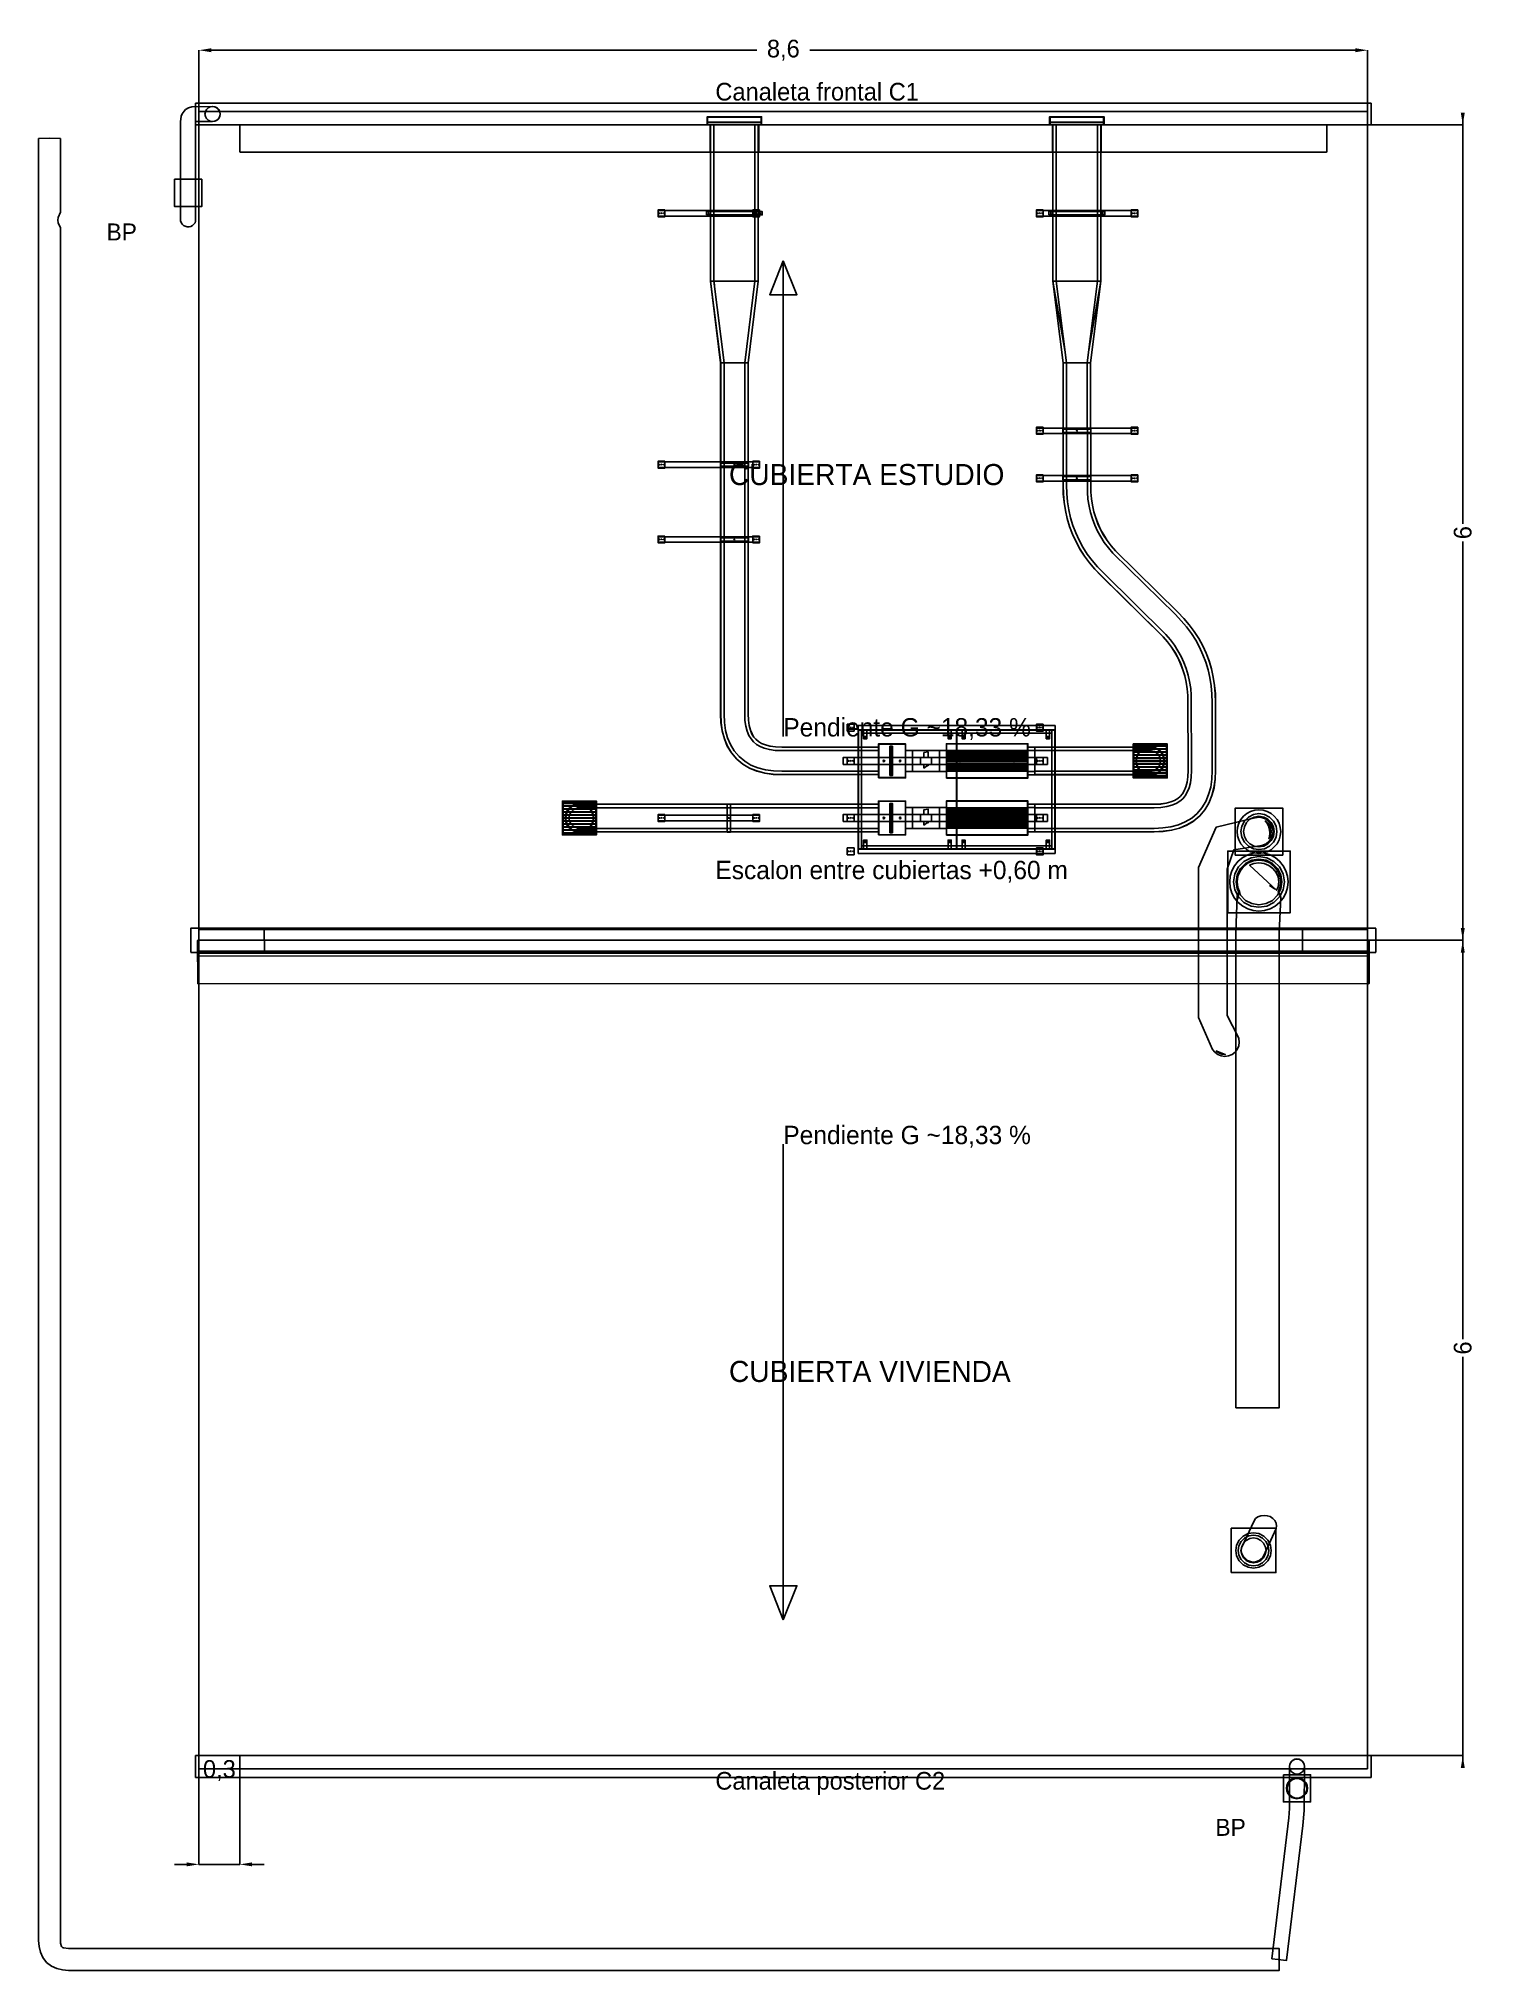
# Model space of a CAD drawing. Header units: metres. Extents: x 212.5 to 242.2, y -13.6 to 7.2.
# Drawn here: x 212.52 to 223.09, y -13.58 to 0.64 of the extents above.
import ezdxf

# ---------------------------------------------------------------- set-up
doc = ezdxf.new("R2010")
doc.units = ezdxf.units.M
for name, color, linetype in [('COTAS', 4, 'Continuous'), ('TEXTOS', 7, 'Continuous'), ('VISTA', 8, 'Continuous')]:
    doc.layers.add(name, color=color, linetype=linetype)
doc.dimstyles.get("Standard").update_dxf_attribs({"dimtxt": 2.5, "dimasz": 2.5, "dimexe": 1.25, "dimexo": 0.625, "dimtad": 1, "dimcen": 2.5, "dimazin": 3, "dimtfac": 1, "dimtmove": 0, "dimatfit": 3})

msp = doc.modelspace()

# ---------------------------------------------------------------- texts
at = {"layer": 'TEXTOS'}
for s, height, p in [('Canaleta frontal C1', 0.13, (217.5, 0.18)), ('BP', 0.125, (213.02, -0.85)), ('CUBIERTA ESTUDIO', 0.155, (217.6, -2.65)), ('Pendiente G ~18,33 %', 0.135, (218, -4.5)), ('Escalon entre cubiertas +0,60 m', 0.135, (217.5, -5.55)), ('Pendiente G ~18,33 %', 0.135, (218, -7.5)), ('CUBIERTA VIVIENDA', 0.155, (217.6, -9.25)), ('Canaleta posterior C2', 0.13, (217.5, -12.25)), ('BP', 0.125, (221.18, -12.59))]:
    msp.add_text(s, height=height, dxfattribs=at).set_placement(p)

# ---------------------------------------------------------------- blocks, each defined once
blk = doc.blocks.new('_CLOSEDFILLED')
at = {"color": 0, "linetype": 'BYBLOCK'}
blk.add_solid([(-1, 0.16), (0, 0), (-1, -0.16)], dxfattribs=at)
blk = doc.blocks.new('*D1')
for p, q in [((213.7, 0), (213.7, 0.55)), ((213.79, 0.55), (217.805, 0.55)), ((218.195, 0.55), (222.21, 0.55)), ((222.3, 0), (222.3, 0.55))]:
    blk.add_line(p, q)
at = {"layer": 'Defpoints'}
for p in [(213.7, 0.55), (213.7, 0), (222.3, 0)]:
    blk.add_point(p, dxfattribs=at)
at = {"layer": 'COTAS', "xscale": 0.09, "yscale": 0.09, "rotation": 180}
blk.add_blockref('_CLOSEDFILLED', (213.7, 0.55), dxfattribs=at)
at = {"layer": 'COTAS', "xscale": 0.09, "yscale": 0.09}
blk.add_blockref('_CLOSEDFILLED', (222.3, 0.55), dxfattribs=at)
at = {"layer": 'COTAS', "insert": (218, 0.55), "char_height": 0.13, "attachment_point": 5}
blk.add_mtext('8,6', dxfattribs=at)
blk = doc.blocks.new('*D2')
for p, q in [((222, 0), (223, 0)), ((223, 0.09), (223, -2.935)), ((223, -3.065), (223, -6.09)), ((222, -6), (223, -6))]:
    blk.add_line(p, q)
at = {"layer": 'Defpoints'}
for p in [(222, 0), (223, 0), (222, -6)]:
    blk.add_point(p, dxfattribs=at)
at = {"layer": 'COTAS', "xscale": 0.09, "yscale": 0.09}
for p, rotation in [((223, 0), 270), ((223, -6), 90)]:
    blk.add_blockref('_CLOSEDFILLED', p, dxfattribs=dict(at, rotation=rotation))
at = {"layer": 'COTAS', "insert": (223, -3), "char_height": 0.13, "attachment_point": 5, "rotation": 90}
blk.add_mtext('6', dxfattribs=at)
blk = doc.blocks.new('*D3')
for p, q in [((223, -5.91), (223, -8.935)), ((222, -6), (223, -6)), ((223, -9.065), (223, -12.09)), ((222, -12), (223, -12))]:
    blk.add_line(p, q)
at = {"layer": 'Defpoints'}
for p in [(222, -6), (223, -6), (222, -12)]:
    blk.add_point(p, dxfattribs=at)
at = {"layer": 'COTAS', "xscale": 0.09, "yscale": 0.09}
for p, rotation in [((223, -6), 270), ((223, -12), 90)]:
    blk.add_blockref('_CLOSEDFILLED', p, dxfattribs=dict(at, rotation=rotation))
at = {"layer": 'COTAS', "insert": (223, -9), "char_height": 0.13, "attachment_point": 5, "rotation": 90}
blk.add_mtext('6', dxfattribs=at)
blk = doc.blocks.new('*D4')
for p, q in [((213.7, -12), (213.7, -12.8)), ((214, -12), (214, -12.8)), ((213.61, -12.8), (213.52, -12.8)), ((213.7, -12.8), (214, -12.8)), ((214.09, -12.8), (214.18, -12.8))]:
    blk.add_line(p, q)
at = {"layer": 'Defpoints'}
for p in [(213.7, -12), (214, -12), (213.7, -12.8)]:
    blk.add_point(p, dxfattribs=at)
at = {"layer": 'COTAS', "xscale": 0.09, "yscale": 0.09}
blk.add_blockref('_CLOSEDFILLED', (213.7, -12.8), dxfattribs=at)
at = {"layer": 'COTAS', "xscale": 0.09, "yscale": 0.09, "rotation": 180}
blk.add_blockref('_CLOSEDFILLED', (214, -12.8), dxfattribs=at)
at = {"layer": 'COTAS', "insert": (213.85, -12.11), "char_height": 0.13, "attachment_point": 5}
blk.add_mtext('0,3', dxfattribs=at)

# ---------------------------------------------------------------- dimensions: what is measured, and where the dimension line sits
at = {"layer": 'COTAS'}
for base, p1, p2, picture, middle in [((213.7, 0.55), (213.7, 0), (222.3, 0), '*D1', (218, 0.55)), ((213.7, -12.8), (213.7, -12), (214, -12), '*D4', (213.85, -12.11))]:
    dim = msp.add_linear_dim(base=base, p1=p1, p2=p2, dimstyle='Standard', override={"dimtxt": 0.13, "dimasz": 0.09}, dxfattribs=at)
    dim.commit()
    dim.dimension.update_dxf_attribs({"geometry": picture, "text_midpoint": middle})
for base, p1, p2, picture, middle in [((223, 0), (222, 0), (222, -6), '*D2', (223, -3)), ((223, -6), (222, -6), (222, -12), '*D3', (223, -9))]:
    dim = msp.add_linear_dim(base=base, p1=p1, p2=p2, angle=90, dimstyle='Standard', override={"dimtxt": 0.13, "dimasz": 0.09}, dxfattribs=at)
    dim.commit()
    dim.dimension.update_dxf_attribs({"geometry": picture, "text_midpoint": middle})

# ---------------------------------------------------------------- linework, layer by layer
at = {"layer": 'VISTA'}
for p, q in [((218, -4.5), (218, -1)), ((218, -7.5), (218, -11))]:
    msp.add_line(p, q, dxfattribs=at)
for points in [[(213.675, 0.16), (213.675, 0), (222.325, 0), (222.325, 0.16), (213.675, 0.16)], [(213.565, -0.706), (213.569, -0.718), (213.576, -0.729), (213.586, -0.739), (213.598, -0.745), (213.612, -0.749), (213.627, -0.749), (213.64, -0.746), (213.653, -0.739), (213.663, -0.73), (213.671, -0.719), (213.674, -0.707), (213.675, 0.025), (213.8, 0.025), (213.814, 0.027), (213.827, 0.032), (213.839, 0.041), (213.848, 0.052), (213.853, 0.066), (213.855, 0.08), (213.853, 0.094), (213.848, 0.107), (213.839, 0.119), (213.827, 0.128), (213.814, 0.133), (213.8, 0.135), (213.648, 0.134), (213.623, 0.127), (213.601, 0.114), (213.59, 0.102), (213.576, 0.081), (213.57, 0.064), (213.565, 0.022), (213.565, -0.706)], [(222.3, -6.079), (222.3, 0.098), (213.7, 0.098), (213.7, -6.079), (222.3, -6.079)], [(213.767, 0.035), (213.755, 0.047), (213.747, 0.063), (213.744, 0.08), (213.747, 0.097), (213.755, 0.113), (213.767, 0.125), (213.783, 0.133), (213.8, 0.136), (213.817, 0.133), (213.833, 0.125), (213.845, 0.113), (213.853, 0.097), (213.856, 0.08), (213.853, 0.063), (213.845, 0.047), (213.833, 0.035), (213.817, 0.027), (213.8, 0.025), (213.783, 0.027), (213.767, 0.035)], [(221.998, -0.2), (222, -0.198), (222, -0.002), (221.998, 0), (214.002, 0), (214, -0.002), (214, -0.198), (214.002, -0.2), (221.998, -0.2)], [(217.44, 0.003), (217.84, 0.003), (217.84, 0.06), (217.44, 0.06), (217.44, 0.003)], [(217.44, 0.003), (217.443, 0.003), (217.443, 0.06), (217.44, 0.06), (217.44, 0.003)], [(217.44, 0.003), (217.84, 0.003), (217.84, 0.06), (217.44, 0.06), (217.44, 0.003)], [(217.44, 0), (217.45, 0), (217.45, 0.003), (217.44, 0.003), (217.44, 0)], [(217.443, 0.02), (217.837, 0.02), (217.837, 0.057), (217.443, 0.057), (217.443, 0.02)], [(217.443, 0.02), (217.837, 0.02), (217.837, 0.057), (217.443, 0.057), (217.443, 0.02)], [(217.443, 0.02), (217.837, 0.02), (217.837, 0.057), (217.443, 0.057), (217.443, 0.02)], [(217.443, 0.02), (217.837, 0.02), (217.837, 0.057), (217.443, 0.057), (217.443, 0.02)], [(217.45, 0), (217.83, 0), (217.83, 0.003), (217.45, 0.003), (217.45, 0)], [(217.45, 0), (217.83, 0), (217.83, 0.003), (217.45, 0.003), (217.45, 0)], [(217.462, -0.2), (217.463, -0.2), (217.463, 0), (217.462, 0), (217.462, -0.2)], [(217.463, 0), (217.463, -0.2), (217.816, -0.2), (217.816, 0), (217.463, 0)], [(217.816, -1.15), (217.816, 0), (217.463, 0), (217.463, -1.15), (217.816, -1.15)], [(217.463, -0.2), (217.816, -0.2), (217.816, 0), (217.463, 0), (217.463, -0.2)], [(217.816, -1.15), (217.816, 0), (217.464, 0), (217.464, -1.15), (217.816, -1.15)], [(217.791, -1.15), (217.791, 0), (217.489, 0), (217.489, -1.15), (217.791, -1.15)], [(217.819, -0.2), (217.819, 0), (217.816, 0), (217.816, -0.198), (217.819, -0.2)], [(217.83, 0), (217.84, 0), (217.84, 0.003), (217.83, 0.003), (217.83, 0)], [(217.837, 0.003), (217.84, 0.003), (217.84, 0.06), (217.837, 0.06), (217.837, 0.003)], [(219.96, 0.003), (220.36, 0.003), (220.36, 0.06), (219.96, 0.06), (219.96, 0.003)], [(219.96, 0.003), (219.963, 0.003), (219.963, 0.06), (219.96, 0.06), (219.96, 0.003)], [(219.96, 0.003), (220.36, 0.003), (220.36, 0.06), (219.96, 0.06), (219.96, 0.003)], [(219.96, 0), (219.97, 0), (219.97, 0.003), (219.96, 0.003), (219.96, 0)], [(219.963, 0.02), (220.357, 0.02), (220.357, 0.057), (219.963, 0.057), (219.963, 0.02)], [(219.963, 0.02), (220.357, 0.02), (220.357, 0.057), (219.963, 0.057), (219.963, 0.02)], [(219.963, 0.02), (220.357, 0.02), (220.357, 0.057), (219.963, 0.057), (219.963, 0.02)], [(219.963, 0.02), (220.357, 0.02), (220.357, 0.057), (219.963, 0.057), (219.963, 0.02)], [(219.97, 0), (220.35, 0), (220.35, 0.003), (219.97, 0.003), (219.97, 0)], [(219.97, 0), (220.35, 0), (220.35, 0.003), (219.97, 0.003), (219.97, 0)], [(219.982, -0.2), (219.983, -0.2), (219.983, 0), (219.982, 0), (219.982, -0.2)], [(219.983, 0), (219.983, -0.2), (220.337, -0.2), (220.337, 0), (219.983, 0)], [(220.336, -1.15), (220.336, 0), (219.984, 0), (219.984, -1.15), (220.336, -1.15)], [(220.337, -1.15), (220.337, 0), (219.983, 0), (219.983, -1.15), (220.337, -1.15)], [(219.983, -0.2), (220.337, -0.2), (220.337, 0), (219.983, 0), (219.983, -0.2)], [(220.311, -1.15), (220.311, 0), (220.009, 0), (220.009, -1.15), (220.311, -1.15)], [(220.338, -0.2), (220.338, 0), (220.337, 0), (220.337, -0.198), (220.338, -0.2)], [(220.35, 0), (220.36, 0), (220.36, 0.003), (220.35, 0.003), (220.35, 0)], [(220.357, 0.003), (220.36, 0.003), (220.36, 0.06), (220.357, 0.06), (220.357, 0.003)], [(212.52, -13.36), (212.523, -13.404), (212.533, -13.447), (212.551, -13.486), (212.578, -13.522), (212.614, -13.549), (212.653, -13.567), (212.696, -13.577), (212.74, -13.58), (221.65, -13.58), (221.65, -13.42), (212.74, -13.42), (212.704, -13.415), (212.696, -13.412), (212.688, -13.404), (212.681, -13.381), (212.68, -13.36), (212.68, -0.758), (212.664, -0.719), (212.662, -0.7), (212.664, -0.681), (212.68, -0.642), (212.68, -0.1), (212.599, -0.097), (212.52, -0.1), (212.52, -13.36)], [(219.982, -0.001), (219.982, -0.002), (219.982, -0.001), (219.982, -0.001)], [(219.982, -0.199), (219.982, -0.199), (219.982, -0.198), (219.982, -0.199)], [(213.52, -0.4), (213.72, -0.4), (213.72, -0.6), (213.52, -0.6)], [(217.129, -0.625), (217.079, -0.625), (217.079, -0.675), (217.129, -0.675), (217.129, -0.625)], [(217.079, -0.67), (217.825, -0.67), (217.825, -0.63), (217.079, -0.63), (217.079, -0.67)], [(217.086, -0.648), (217.09, -0.648), (217.09, -0.652), (217.086, -0.652), (217.086, -0.648)], [(217.087, -0.652), (217.09, -0.651), (217.089, -0.648), (217.086, -0.649), (217.087, -0.652)], [(217.103, -0.653), (217.107, -0.651), (217.105, -0.647), (217.101, -0.649), (217.103, -0.653)], [(217.118, -0.65), (217.12, -0.648), (217.122, -0.65), (217.12, -0.652), (217.118, -0.65)], [(217.119, -0.652), (217.122, -0.651), (217.121, -0.648), (217.118, -0.649), (217.119, -0.652)], [(217.435, -0.662), (217.845, -0.662), (217.845, -0.638), (217.435, -0.638), (217.435, -0.662)], [(217.449, -0.653), (217.453, -0.651), (217.451, -0.647), (217.447, -0.649), (217.449, -0.653)], [(217.463, -0.662), (217.816, -0.662), (217.816, -0.638), (217.463, -0.638), (217.463, -0.662)], [(217.825, -0.625), (217.775, -0.625), (217.775, -0.675), (217.825, -0.675), (217.825, -0.625)], [(217.782, -0.648), (217.786, -0.648), (217.786, -0.652), (217.782, -0.652), (217.782, -0.648)], [(217.783, -0.652), (217.786, -0.651), (217.785, -0.648), (217.782, -0.649), (217.783, -0.652)], [(217.799, -0.653), (217.803, -0.651), (217.801, -0.647), (217.797, -0.649), (217.799, -0.653)], [(217.814, -0.65), (217.816, -0.648), (217.818, -0.65), (217.816, -0.652), (217.814, -0.65)], [(217.815, -0.652), (217.818, -0.651), (217.817, -0.648), (217.814, -0.649), (217.815, -0.652)], [(217.829, -0.653), (217.833, -0.651), (217.831, -0.647), (217.827, -0.649), (217.829, -0.653)], [(219.913, -0.625), (219.863, -0.625), (219.863, -0.675), (219.913, -0.675), (219.913, -0.625)], [(219.863, -0.67), (220.609, -0.67), (220.609, -0.63), (219.863, -0.63), (219.863, -0.67)], [(219.87, -0.648), (219.874, -0.648), (219.874, -0.652), (219.87, -0.652), (219.87, -0.648)], [(219.871, -0.652), (219.874, -0.651), (219.873, -0.648), (219.87, -0.649), (219.871, -0.652)], [(219.887, -0.653), (219.891, -0.651), (219.889, -0.647), (219.885, -0.649), (219.887, -0.653)], [(219.902, -0.65), (219.904, -0.648), (219.906, -0.65), (219.904, -0.652), (219.902, -0.65)], [(219.903, -0.652), (219.906, -0.651), (219.905, -0.648), (219.902, -0.649), (219.903, -0.652)], [(219.955, -0.662), (220.365, -0.662), (220.365, -0.638), (219.955, -0.638), (219.955, -0.662)], [(219.969, -0.653), (219.973, -0.651), (219.971, -0.647), (219.967, -0.649), (219.969, -0.653)], [(219.983, -0.662), (220.337, -0.662), (220.337, -0.638), (219.983, -0.638), (219.983, -0.662)], [(220.349, -0.653), (220.353, -0.651), (220.351, -0.647), (220.347, -0.649), (220.349, -0.653)], [(220.609, -0.625), (220.559, -0.625), (220.559, -0.675), (220.609, -0.675), (220.609, -0.625)], [(220.566, -0.648), (220.57, -0.648), (220.57, -0.652), (220.566, -0.652), (220.566, -0.648)], [(220.567, -0.652), (220.57, -0.651), (220.569, -0.648), (220.566, -0.649), (220.567, -0.652)], [(220.583, -0.653), (220.587, -0.651), (220.585, -0.647), (220.581, -0.649), (220.583, -0.653)], [(220.598, -0.65), (220.6, -0.648), (220.602, -0.65), (220.6, -0.652), (220.598, -0.65)], [(220.599, -0.652), (220.602, -0.651), (220.601, -0.648), (220.598, -0.649), (220.599, -0.652)], [(218, -1), (217.9, -1.25), (218.1, -1.25)], [(217.741, -1.75), (217.816, -1.15), (217.463, -1.15), (217.538, -1.75), (217.741, -1.75)], [(217.741, -1.75), (217.816, -1.15), (217.464, -1.15), (217.539, -1.75), (217.741, -1.75)], [(217.716, -1.75), (217.791, -1.15), (217.489, -1.15), (217.564, -1.75), (217.716, -1.75)], [(217.493, -1.177), (217.493, -1.177), (217.489, -1.15), (217.493, -1.177)], [(220.261, -1.75), (220.336, -1.15), (219.984, -1.15), (220.059, -1.75), (220.261, -1.75)], [(220.072, -1.657), (220.072, -1.657), (219.984, -1.15), (220.072, -1.657)], [(220.261, -1.75), (220.337, -1.15), (219.983, -1.15), (220.059, -1.75), (220.261, -1.75)], [(219.985, -1.16), (219.985, -1.16), (219.983, -1.15), (219.985, -1.16)], [(220.236, -1.75), (220.311, -1.15), (220.009, -1.15), (220.084, -1.75), (220.236, -1.75)], [(220.248, -1.657), (220.248, -1.657), (220.336, -1.15), (220.248, -1.657)], [(217.538, -4.335), (217.541, -4.398), (217.55, -4.459), (217.566, -4.517), (217.588, -4.571), (217.618, -4.621), (217.657, -4.666), (217.701, -4.703), (217.751, -4.733), (217.805, -4.755), (217.864, -4.77), (217.925, -4.779), (217.99, -4.781), (218.7, -4.781), (218.7, -4.579), (217.99, -4.579), (217.943, -4.577), (217.903, -4.571), (217.868, -4.562), (217.84, -4.551), (217.817, -4.537), (217.798, -4.521), (217.783, -4.504), (217.77, -4.481), (217.758, -4.454), (217.749, -4.42), (217.744, -4.38), (217.741, -4.334), (217.741, -1.75), (217.538, -1.75), (217.538, -4.335)], [(217.539, -4.335), (217.542, -4.398), (217.551, -4.459), (217.566, -4.517), (217.589, -4.571), (217.619, -4.62), (217.657, -4.666), (217.702, -4.703), (217.751, -4.732), (217.806, -4.754), (217.864, -4.769), (217.925, -4.778), (217.99, -4.781), (218.7, -4.781), (218.7, -4.579), (217.99, -4.579), (217.943, -4.577), (217.902, -4.571), (217.868, -4.562), (217.84, -4.551), (217.817, -4.537), (217.798, -4.521), (217.783, -4.504), (217.769, -4.482), (217.758, -4.454), (217.749, -4.42), (217.743, -4.38), (217.741, -4.334), (217.741, -1.75), (217.539, -1.75), (217.539, -4.335)], [(217.564, -4.335), (217.567, -4.396), (217.575, -4.455), (217.59, -4.509), (217.611, -4.56), (217.639, -4.606), (217.675, -4.648), (217.716, -4.682), (217.762, -4.71), (217.813, -4.731), (217.868, -4.745), (217.927, -4.753), (217.99, -4.756), (218.7, -4.756), (218.7, -4.604), (217.99, -4.604), (217.941, -4.602), (217.898, -4.596), (217.86, -4.586), (217.829, -4.573), (217.802, -4.558), (217.78, -4.539), (217.763, -4.518), (217.747, -4.493), (217.734, -4.462), (217.724, -4.425), (217.718, -4.383), (217.716, -4.334), (217.716, -1.75), (217.564, -1.75), (217.564, -4.335)], [(220.084, -1.75), (220.084, -2.65), (220.086, -2.712), (220.091, -2.773), (220.101, -2.833), (220.114, -2.891), (220.131, -2.947), (220.152, -3.002), (220.177, -3.056), (220.205, -3.108), (220.237, -3.158), (220.273, -3.206), (220.312, -3.252), (220.355, -3.297), (220.815, -3.749), (220.848, -3.788), (220.878, -3.828), (220.904, -3.87), (220.928, -3.912), (220.948, -3.956), (220.965, -4.001), (220.979, -4.048), (220.99, -4.096), (220.998, -4.146), (221.002, -4.197), (221.004, -4.75), (221.002, -4.799), (220.996, -4.842), (220.986, -4.879), (220.973, -4.91), (220.957, -4.937), (220.939, -4.959), (220.917, -4.977), (220.89, -4.993), (220.859, -5.006), (220.822, -5.016), (220.779, -5.022), (220.73, -5.024), (219.85, -5.024), (219.85, -5.176), (220.73, -5.176), (220.793, -5.173), (220.852, -5.165), (220.907, -5.15), (220.958, -5.129), (221.005, -5.101), (221.046, -5.066), (221.081, -5.025), (221.109, -4.978), (221.13, -4.927), (221.145, -4.872), (221.153, -4.813), (221.156, -4.75), (221.156, -4.25), (221.154, -4.188), (221.149, -4.127), (221.139, -4.067), (221.126, -4.009), (221.109, -3.953), (221.088, -3.898), (221.063, -3.844), (221.035, -3.792), (221.003, -3.742), (220.967, -3.694), (220.928, -3.648), (220.885, -3.603), (220.425, -3.151), (220.392, -3.112), (220.362, -3.072), (220.336, -3.03), (220.312, -2.988), (220.292, -2.944), (220.275, -2.899), (220.261, -2.852), (220.25, -2.804), (220.242, -2.754), (220.238, -2.703), (220.236, -1.75), (220.084, -1.75)], [(220.059, -1.75), (220.059, -2.65), (220.061, -2.714), (220.067, -2.776), (220.076, -2.837), (220.09, -2.897), (220.107, -2.955), (220.129, -3.012), (220.154, -3.067), (220.183, -3.12), (220.216, -3.172), (220.253, -3.221), (220.293, -3.269), (220.337, -3.314), (220.796, -3.766), (220.828, -3.803), (220.857, -3.842), (220.883, -3.882), (220.905, -3.923), (220.925, -3.966), (220.941, -4.009), (220.955, -4.054), (220.965, -4.101), (220.973, -4.149), (220.977, -4.199), (220.979, -4.75), (220.977, -4.797), (220.971, -4.837), (220.962, -4.871), (220.951, -4.899), (220.937, -4.922), (220.921, -4.941), (220.902, -4.957), (220.879, -4.971), (220.851, -4.982), (220.817, -4.991), (220.777, -4.997), (220.73, -4.999), (219.85, -4.999), (219.85, -5.201), (220.73, -5.201), (220.795, -5.198), (220.857, -5.189), (220.915, -5.174), (220.97, -5.151), (221.02, -5.121), (221.064, -5.084), (221.101, -5.04), (221.131, -4.99), (221.154, -4.935), (221.169, -4.877), (221.178, -4.815), (221.181, -4.75), (221.181, -4.25), (221.179, -4.186), (221.173, -4.124), (221.164, -4.063), (221.15, -4.003), (221.133, -3.945), (221.111, -3.888), (221.086, -3.833), (221.057, -3.78), (221.024, -3.728), (220.987, -3.679), (220.947, -3.631), (220.903, -3.586), (220.444, -3.134), (220.412, -3.097), (220.383, -3.058), (220.357, -3.018), (220.335, -2.977), (220.315, -2.934), (220.299, -2.891), (220.285, -2.846), (220.275, -2.799), (220.267, -2.751), (220.263, -2.701), (220.261, -1.75), (220.059, -1.75)], [(220.059, -1.75), (220.059, -2.65), (220.06, -2.714), (220.066, -2.776), (220.076, -2.837), (220.089, -2.897), (220.107, -2.956), (220.128, -3.012), (220.154, -3.067), (220.183, -3.121), (220.216, -3.172), (220.253, -3.222), (220.293, -3.269), (220.337, -3.315), (220.796, -3.766), (220.828, -3.804), (220.857, -3.843), (220.882, -3.883), (220.905, -3.924), (220.924, -3.966), (220.941, -4.009), (220.954, -4.054), (220.965, -4.101), (220.972, -4.149), (220.977, -4.199), (220.978, -4.75), (220.976, -4.797), (220.971, -4.837), (220.962, -4.871), (220.95, -4.899), (220.937, -4.922), (220.921, -4.941), (220.902, -4.957), (220.879, -4.97), (220.851, -4.982), (220.817, -4.991), (220.777, -4.996), (220.73, -4.998), (219.85, -4.998), (219.85, -5.202), (220.73, -5.202), (220.795, -5.199), (220.857, -5.19), (220.915, -5.174), (220.97, -5.152), (221.02, -5.122), (221.064, -5.084), (221.102, -5.04), (221.132, -4.99), (221.154, -4.935), (221.17, -4.877), (221.179, -4.815), (221.181, -4.75), (221.181, -4.25), (221.18, -4.186), (221.174, -4.124), (221.164, -4.063), (221.151, -4.003), (221.133, -3.944), (221.112, -3.888), (221.086, -3.833), (221.057, -3.779), (221.024, -3.728), (220.987, -3.678), (220.947, -3.631), (220.903, -3.585), (220.444, -3.134), (220.412, -3.096), (220.383, -3.057), (220.358, -3.017), (220.335, -2.976), (220.316, -2.934), (220.299, -2.891), (220.286, -2.846), (220.275, -2.799), (220.268, -2.751), (220.263, -2.701), (220.261, -1.75), (220.059, -1.75)], [(219.913, -2.225), (219.863, -2.225), (219.863, -2.275), (219.913, -2.275), (219.913, -2.225)], [(219.863, -2.27), (220.609, -2.27), (220.609, -2.23), (219.863, -2.23), (219.863, -2.27)], [(219.87, -2.248), (219.874, -2.248), (219.874, -2.252), (219.87, -2.252), (219.87, -2.248)], [(219.871, -2.252), (219.874, -2.251), (219.873, -2.248), (219.87, -2.249), (219.871, -2.252)], [(219.887, -2.253), (219.891, -2.251), (219.889, -2.247), (219.885, -2.249), (219.887, -2.253)], [(219.902, -2.25), (219.904, -2.248), (219.906, -2.25), (219.904, -2.252), (219.902, -2.25)], [(219.903, -2.252), (219.906, -2.251), (219.905, -2.248), (219.902, -2.249), (219.903, -2.252)], [(220.263, -2.262), (220.263, -2.238), (220.057, -2.238), (220.057, -2.262), (220.263, -2.262)], [(220.159, -2.253), (220.163, -2.251), (220.161, -2.247), (220.157, -2.249), (220.159, -2.253)], [(220.609, -2.225), (220.559, -2.225), (220.559, -2.275), (220.609, -2.275), (220.609, -2.225)], [(220.566, -2.248), (220.57, -2.248), (220.57, -2.252), (220.566, -2.252), (220.566, -2.248)], [(220.567, -2.252), (220.57, -2.251), (220.569, -2.248), (220.566, -2.249), (220.567, -2.252)], [(220.583, -2.253), (220.587, -2.251), (220.585, -2.247), (220.581, -2.249), (220.583, -2.253)], [(220.598, -2.25), (220.6, -2.248), (220.602, -2.25), (220.6, -2.252), (220.598, -2.25)], [(220.599, -2.252), (220.602, -2.251), (220.601, -2.248), (220.598, -2.249), (220.599, -2.252)], [(217.129, -2.475), (217.079, -2.475), (217.079, -2.525), (217.129, -2.525), (217.129, -2.475)], [(217.079, -2.52), (217.825, -2.52), (217.825, -2.48), (217.079, -2.48), (217.079, -2.52)], [(217.086, -2.498), (217.09, -2.498), (217.09, -2.502), (217.086, -2.502), (217.086, -2.498)], [(217.087, -2.502), (217.09, -2.501), (217.089, -2.498), (217.086, -2.499), (217.087, -2.502)], [(217.103, -2.503), (217.107, -2.501), (217.105, -2.497), (217.101, -2.499), (217.103, -2.503)], [(217.118, -2.5), (217.12, -2.498), (217.122, -2.5), (217.12, -2.502), (217.118, -2.5)], [(217.119, -2.502), (217.122, -2.501), (217.121, -2.498), (217.118, -2.499), (217.119, -2.502)], [(217.743, -2.512), (217.743, -2.488), (217.537, -2.488), (217.538, -2.512), (217.743, -2.512)], [(217.639, -2.503), (217.643, -2.501), (217.641, -2.497), (217.637, -2.499), (217.639, -2.503)], [(217.825, -2.475), (217.775, -2.475), (217.775, -2.525), (217.825, -2.525), (217.825, -2.475)], [(217.782, -2.498), (217.786, -2.498), (217.786, -2.502), (217.782, -2.502), (217.782, -2.498)], [(217.783, -2.502), (217.786, -2.501), (217.785, -2.498), (217.782, -2.499), (217.783, -2.502)], [(217.799, -2.503), (217.803, -2.501), (217.801, -2.497), (217.797, -2.499), (217.799, -2.503)], [(217.814, -2.5), (217.816, -2.498), (217.818, -2.5), (217.816, -2.502), (217.814, -2.5)], [(217.815, -2.502), (217.818, -2.501), (217.817, -2.498), (217.814, -2.499), (217.815, -2.502)], [(219.913, -2.575), (219.863, -2.575), (219.863, -2.625), (219.913, -2.625), (219.913, -2.575)], [(219.863, -2.62), (220.609, -2.62), (220.609, -2.58), (219.863, -2.58), (219.863, -2.62)], [(219.87, -2.598), (219.874, -2.598), (219.874, -2.602), (219.87, -2.602), (219.87, -2.598)], [(219.871, -2.602), (219.874, -2.601), (219.873, -2.598), (219.87, -2.599), (219.871, -2.602)], [(219.887, -2.603), (219.891, -2.601), (219.889, -2.597), (219.885, -2.599), (219.887, -2.603)], [(219.902, -2.6), (219.904, -2.598), (219.906, -2.6), (219.904, -2.602), (219.902, -2.6)], [(219.903, -2.602), (219.906, -2.601), (219.905, -2.598), (219.902, -2.599), (219.903, -2.602)], [(220.263, -2.612), (220.263, -2.588), (220.057, -2.588), (220.057, -2.612), (220.263, -2.612)], [(220.159, -2.603), (220.163, -2.601), (220.161, -2.597), (220.157, -2.599), (220.159, -2.603)], [(220.609, -2.575), (220.559, -2.575), (220.559, -2.625), (220.609, -2.625), (220.609, -2.575)], [(220.566, -2.598), (220.57, -2.598), (220.57, -2.602), (220.566, -2.602), (220.566, -2.598)], [(220.567, -2.602), (220.57, -2.601), (220.569, -2.598), (220.566, -2.599), (220.567, -2.602)], [(220.583, -2.603), (220.587, -2.601), (220.585, -2.597), (220.581, -2.599), (220.583, -2.603)], [(220.598, -2.6), (220.6, -2.598), (220.602, -2.6), (220.6, -2.602), (220.598, -2.6)], [(220.599, -2.602), (220.602, -2.601), (220.601, -2.598), (220.598, -2.599), (220.599, -2.602)], [(217.129, -3.025), (217.079, -3.025), (217.079, -3.075), (217.129, -3.075), (217.129, -3.025)], [(217.079, -3.07), (217.825, -3.07), (217.825, -3.03), (217.079, -3.03), (217.079, -3.07)], [(217.086, -3.048), (217.09, -3.048), (217.09, -3.052), (217.086, -3.052), (217.086, -3.048)], [(217.087, -3.052), (217.09, -3.051), (217.089, -3.048), (217.086, -3.049), (217.087, -3.052)], [(217.103, -3.053), (217.107, -3.051), (217.105, -3.047), (217.101, -3.049), (217.103, -3.053)], [(217.118, -3.05), (217.12, -3.048), (217.122, -3.05), (217.12, -3.052), (217.118, -3.05)], [(217.119, -3.052), (217.122, -3.051), (217.121, -3.048), (217.118, -3.049), (217.119, -3.052)], [(217.743, -3.062), (217.743, -3.038), (217.537, -3.038), (217.538, -3.062), (217.743, -3.062)], [(217.639, -3.053), (217.643, -3.051), (217.641, -3.047), (217.637, -3.049), (217.639, -3.053)], [(217.825, -3.025), (217.775, -3.025), (217.775, -3.075), (217.825, -3.075), (217.825, -3.025)], [(217.782, -3.048), (217.786, -3.048), (217.786, -3.052), (217.782, -3.052), (217.782, -3.048)], [(217.783, -3.052), (217.786, -3.051), (217.785, -3.048), (217.782, -3.049), (217.783, -3.052)], [(217.799, -3.053), (217.803, -3.051), (217.801, -3.047), (217.797, -3.049), (217.799, -3.053)], [(217.814, -3.05), (217.816, -3.048), (217.818, -3.05), (217.816, -3.052), (217.814, -3.05)], [(217.815, -3.052), (217.818, -3.051), (217.817, -3.048), (217.814, -3.049), (217.815, -3.052)], [(218.521, -4.41), (218.471, -4.41), (218.471, -4.46), (218.521, -4.46), (218.521, -4.41)], [(218.478, -4.433), (218.482, -4.433), (218.482, -4.437), (218.478, -4.437), (218.478, -4.433)], [(218.479, -4.437), (218.482, -4.436), (218.481, -4.433), (218.478, -4.434), (218.479, -4.437)], [(218.495, -4.438), (218.499, -4.436), (218.497, -4.432), (218.493, -4.434), (218.495, -4.438)], [(218.51, -4.435), (218.512, -4.433), (218.514, -4.435), (218.512, -4.437), (218.51, -4.435)], [(218.511, -4.437), (218.514, -4.436), (218.513, -4.433), (218.51, -4.434), (218.511, -4.437)], [(218.55, -4.45), (220, -4.45), (220, -4.42), (218.55, -4.42), (218.55, -4.45)], [(218.55, -5.33), (218.575, -5.33), (218.575, -4.45), (218.55, -4.45), (218.55, -5.33)], [(218.55, -5.33), (218.575, -5.33), (218.575, -4.45), (218.55, -4.45), (218.55, -5.33)], [(219.274, -5.327), (219.274, -4.453), (218.553, -4.453), (218.553, -5.327), (219.274, -5.327)], [(218.575, -4.475), (219.975, -4.475), (219.975, -4.45), (218.575, -4.45), (218.575, -4.475)], [(218.575, -4.475), (219.975, -4.475), (219.975, -4.45), (218.575, -4.45), (218.575, -4.475)], [(218.591, -4.45), (218.591, -4.517), (218.615, -4.517), (218.615, -4.45), (218.591, -4.45)], [(218.596, -4.509), (218.61, -4.509), (218.61, -4.501), (218.596, -4.501), (218.596, -4.509)], [(218.597, -4.507), (218.601, -4.511), (218.605, -4.511), (218.609, -4.507), (218.609, -4.503), (218.605, -4.499), (218.601, -4.499), (218.597, -4.503), (218.597, -4.507)], [(218.607, -4.504), (218.604, -4.509), (218.599, -4.506), (218.602, -4.501), (218.607, -4.504)], [(218.601, -4.509), (218.607, -4.507), (218.605, -4.501), (218.599, -4.503), (218.601, -4.509)], [(218.601, -4.502), (218.606, -4.503), (218.605, -4.508), (218.6, -4.507), (218.601, -4.502)], [(219.212, -4.45), (219.212, -4.517), (219.236, -4.517), (219.236, -4.45), (219.212, -4.45)], [(219.216, -4.509), (219.23, -4.509), (219.23, -4.501), (219.216, -4.501), (219.216, -4.509)], [(219.218, -4.507), (219.221, -4.511), (219.226, -4.511), (219.229, -4.507), (219.229, -4.503), (219.226, -4.499), (219.221, -4.499), (219.218, -4.503), (219.218, -4.507)], [(219.225, -4.509), (219.22, -4.507), (219.222, -4.501), (219.227, -4.503), (219.225, -4.509)], [(219.222, -4.509), (219.227, -4.507), (219.225, -4.501), (219.22, -4.503), (219.222, -4.509)], [(219.221, -4.502), (219.227, -4.503), (219.226, -4.508), (219.22, -4.507), (219.221, -4.502)], [(219.997, -5.327), (219.997, -4.453), (219.277, -4.453), (219.277, -5.327), (219.997, -5.327)], [(219.315, -4.45), (219.315, -4.517), (219.338, -4.517), (219.338, -4.45), (219.315, -4.45)], [(219.32, -4.509), (219.334, -4.509), (219.334, -4.501), (219.32, -4.501), (219.32, -4.509)], [(219.321, -4.507), (219.324, -4.511), (219.329, -4.511), (219.332, -4.507), (219.332, -4.503), (219.329, -4.499), (219.324, -4.499), (219.321, -4.503), (219.321, -4.507)], [(219.331, -4.504), (219.327, -4.509), (219.322, -4.506), (219.326, -4.501), (219.331, -4.504)], [(219.325, -4.509), (219.33, -4.507), (219.328, -4.501), (219.323, -4.503), (219.325, -4.509)], [(219.324, -4.502), (219.33, -4.503), (219.329, -4.508), (219.323, -4.507), (219.324, -4.502)], [(219.913, -4.41), (219.863, -4.41), (219.863, -4.46), (219.913, -4.46), (219.913, -4.41)], [(219.87, -4.433), (219.874, -4.433), (219.874, -4.437), (219.87, -4.437), (219.87, -4.433)], [(219.871, -4.437), (219.874, -4.436), (219.873, -4.433), (219.87, -4.434), (219.871, -4.437)], [(219.887, -4.438), (219.891, -4.436), (219.889, -4.432), (219.885, -4.434), (219.887, -4.438)], [(219.902, -4.435), (219.904, -4.433), (219.906, -4.435), (219.904, -4.437), (219.902, -4.435)], [(219.903, -4.437), (219.906, -4.436), (219.905, -4.433), (219.902, -4.434), (219.903, -4.437)], [(219.935, -4.45), (219.935, -4.517), (219.959, -4.517), (219.959, -4.45), (219.935, -4.45)], [(219.94, -4.509), (219.954, -4.509), (219.954, -4.501), (219.94, -4.501), (219.94, -4.509)], [(219.941, -4.507), (219.945, -4.511), (219.949, -4.511), (219.953, -4.507), (219.953, -4.503), (219.949, -4.499), (219.945, -4.499), (219.941, -4.503), (219.941, -4.507)], [(219.949, -4.509), (219.943, -4.507), (219.945, -4.501), (219.951, -4.503), (219.949, -4.509)], [(219.945, -4.509), (219.951, -4.507), (219.949, -4.501), (219.943, -4.503), (219.945, -4.509)], [(219.945, -4.502), (219.95, -4.503), (219.949, -4.508), (219.944, -4.507), (219.945, -4.502)], [(219.975, -5.33), (220, -5.33), (220, -4.45), (219.975, -4.45), (219.975, -5.33)], [(219.975, -5.33), (220, -5.33), (220, -4.45), (219.975, -4.45), (219.975, -5.33)], [(218.44, -4.705), (219.944, -4.705), (219.944, -4.655), (218.44, -4.655), (218.44, -4.705)], [(218.521, -4.655), (218.471, -4.655), (218.471, -4.705), (218.521, -4.705), (218.521, -4.655)], [(218.478, -4.678), (218.482, -4.678), (218.482, -4.682), (218.478, -4.682), (218.478, -4.678)], [(218.479, -4.682), (218.482, -4.681), (218.481, -4.678), (218.478, -4.679), (218.479, -4.682)], [(218.495, -4.683), (218.499, -4.681), (218.497, -4.677), (218.493, -4.679), (218.495, -4.683)], [(218.51, -4.68), (218.512, -4.678), (218.514, -4.68), (218.512, -4.682), (218.51, -4.68)], [(218.511, -4.682), (218.514, -4.681), (218.513, -4.678), (218.51, -4.679), (218.511, -4.682)], [(218.7, -4.557), (218.9, -4.557), (218.9, -4.555), (218.7, -4.555), (218.7, -4.557)], [(218.7, -4.803), (218.702, -4.803), (218.702, -4.557), (218.7, -4.557), (218.7, -4.803)], [(218.7, -4.803), (218.9, -4.803), (218.9, -4.557), (218.7, -4.557), (218.7, -4.803)], [(218.702, -4.803), (218.898, -4.803), (218.898, -4.557), (218.702, -4.557), (218.702, -4.803)], [(218.735, -4.683), (218.739, -4.686), (218.743, -4.685), (218.746, -4.681), (218.745, -4.677), (218.741, -4.674), (218.737, -4.675), (218.734, -4.679), (218.735, -4.683)], [(218.739, -4.683), (218.743, -4.681), (218.741, -4.677), (218.737, -4.679), (218.739, -4.683)], [(218.738, -4.678), (218.742, -4.678), (218.742, -4.682), (218.738, -4.682), (218.738, -4.678)], [(218.785, -4.58), (218.803, -4.58), (218.803, -4.572), (218.785, -4.572), (218.785, -4.58)], [(218.785, -4.78), (218.803, -4.78), (218.803, -4.58), (218.785, -4.58), (218.785, -4.78)], [(218.785, -4.78), (218.803, -4.78), (218.803, -4.58), (218.785, -4.58), (218.785, -4.78)], [(218.793, -4.78), (218.795, -4.78), (218.795, -4.58), (218.793, -4.58), (218.793, -4.78)], [(218.855, -4.683), (218.859, -4.686), (218.863, -4.685), (218.866, -4.681), (218.865, -4.677), (218.861, -4.674), (218.857, -4.675), (218.854, -4.679), (218.855, -4.683)], [(218.859, -4.683), (218.863, -4.681), (218.861, -4.677), (218.857, -4.679), (218.859, -4.683)], [(218.858, -4.678), (218.862, -4.678), (218.862, -4.682), (218.858, -4.682), (218.858, -4.678)], [(218.898, -4.803), (218.9, -4.803), (218.9, -4.557), (218.898, -4.557), (218.898, -4.803)], [(218.9, -4.758), (218.95, -4.758), (218.95, -4.602), (218.9, -4.602), (218.9, -4.758)], [(218.95, -4.758), (219.15, -4.758), (219.15, -4.602), (218.95, -4.602), (218.95, -4.758)], [(219.01, -4.706), (219.035, -4.706), (219.035, -4.732), (219.062, -4.713), (219.065, -4.716), (219.065, -4.706), (219.09, -4.706), (219.09, -4.654), (219.065, -4.654), (219.065, -4.614), (219.035, -4.619), (219.035, -4.654), (219.01, -4.654), (219.01, -4.706)], [(219.15, -4.758), (219.2, -4.758), (219.2, -4.602), (219.15, -4.602), (219.15, -4.758)], [(219.2, -4.806), (219.8, -4.806), (219.8, -4.554), (219.2, -4.554), (219.2, -4.806)], [(219.2, -4.805), (219.202, -4.805), (219.202, -4.555), (219.2, -4.555), (219.2, -4.805)], [(219.202, -4.805), (219.798, -4.805), (219.798, -4.555), (219.202, -4.555), (219.202, -4.805)], [(219.798, -4.605), (219.798, -4.604), (219.202, -4.604), (219.798, -4.605)], [(219.202, -4.61), (219.798, -4.61), (219.798, -4.607), (219.202, -4.607), (219.202, -4.61)], [(219.798, -4.61), (219.798, -4.607), (219.202, -4.607), (219.202, -4.61), (219.798, -4.61)], [(219.202, -4.622), (219.798, -4.622), (219.798, -4.616), (219.202, -4.616), (219.202, -4.622)], [(219.798, -4.622), (219.798, -4.616), (219.202, -4.616), (219.202, -4.622), (219.798, -4.622)], [(219.202, -4.64), (219.798, -4.64), (219.798, -4.632), (219.202, -4.632), (219.202, -4.64)], [(219.798, -4.64), (219.798, -4.632), (219.202, -4.632), (219.202, -4.64), (219.798, -4.64)], [(219.202, -4.662), (219.798, -4.662), (219.798, -4.652), (219.202, -4.652), (219.202, -4.662)], [(219.798, -4.662), (219.798, -4.652), (219.202, -4.652), (219.202, -4.661), (219.798, -4.662)], [(219.202, -4.685), (219.798, -4.685), (219.798, -4.675), (219.202, -4.675), (219.202, -4.685)], [(219.202, -4.685), (219.798, -4.685), (219.798, -4.675), (219.202, -4.675), (219.202, -4.685)], [(219.295, -4.683), (219.299, -4.686), (219.303, -4.685), (219.306, -4.681), (219.305, -4.677), (219.301, -4.674), (219.297, -4.675), (219.294, -4.679), (219.295, -4.683)], [(219.299, -4.683), (219.303, -4.681), (219.301, -4.677), (219.297, -4.679), (219.299, -4.683)], [(219.298, -4.678), (219.302, -4.678), (219.302, -4.682), (219.298, -4.682), (219.298, -4.678)], [(219.695, -4.683), (219.699, -4.686), (219.703, -4.685), (219.706, -4.681), (219.705, -4.677), (219.701, -4.674), (219.697, -4.675), (219.694, -4.679), (219.695, -4.683)], [(219.699, -4.683), (219.703, -4.681), (219.701, -4.677), (219.697, -4.679), (219.699, -4.683)], [(219.698, -4.678), (219.702, -4.678), (219.702, -4.682), (219.698, -4.682), (219.698, -4.678)], [(219.798, -4.805), (219.8, -4.805), (219.8, -4.555), (219.798, -4.555), (219.798, -4.805)], [(219.8, -4.782), (219.85, -4.782), (219.85, -4.579), (219.8, -4.579), (219.8, -4.782)], [(219.8, -4.758), (219.85, -4.758), (219.85, -4.602), (219.8, -4.602), (219.8, -4.758)], [(219.85, -4.782), (220.7, -4.782), (220.72, -4.78), (220.739, -4.774), (220.756, -4.764), (220.772, -4.752), (220.784, -4.736), (220.794, -4.719), (220.8, -4.7), (220.802, -4.68), (220.8, -4.66), (220.794, -4.641), (220.784, -4.624), (220.772, -4.608), (220.756, -4.596), (220.739, -4.586), (220.72, -4.58), (220.7, -4.579), (219.85, -4.579), (219.85, -4.782)], [(219.85, -4.781), (220.7, -4.781), (220.72, -4.779), (220.739, -4.773), (220.756, -4.764), (220.771, -4.751), (220.784, -4.736), (220.793, -4.719), (220.799, -4.7), (220.801, -4.68), (220.799, -4.66), (220.793, -4.641), (220.784, -4.624), (220.771, -4.609), (220.756, -4.596), (220.739, -4.587), (220.72, -4.581), (220.7, -4.579), (219.85, -4.579), (219.85, -4.781)], [(219.85, -4.756), (220.7, -4.756), (220.729, -4.75), (220.754, -4.734), (220.763, -4.722), (220.77, -4.709), (220.776, -4.68), (220.77, -4.651), (220.754, -4.626), (220.729, -4.61), (220.7, -4.604), (219.85, -4.604), (219.85, -4.756)], [(219.913, -4.655), (219.863, -4.655), (219.863, -4.705), (219.913, -4.705), (219.913, -4.655)], [(219.87, -4.678), (219.874, -4.678), (219.874, -4.682), (219.87, -4.682), (219.87, -4.678)], [(219.871, -4.682), (219.874, -4.681), (219.873, -4.678), (219.87, -4.679), (219.871, -4.682)], [(219.887, -4.683), (219.891, -4.681), (219.889, -4.677), (219.885, -4.679), (219.887, -4.683)], [(219.902, -4.68), (219.904, -4.678), (219.906, -4.68), (219.904, -4.682), (219.902, -4.68)], [(219.903, -4.682), (219.906, -4.681), (219.905, -4.678), (219.902, -4.679), (219.903, -4.682)], [(220.575, -4.56), (220.825, -4.56), (220.825, -4.555), (220.575, -4.555), (220.575, -4.56)], [(220.825, -4.555), (220.575, -4.555), (220.575, -4.805), (220.825, -4.805), (220.825, -4.555)], [(220.575, -4.8), (220.58, -4.8), (220.58, -4.56), (220.575, -4.56), (220.575, -4.8)], [(220.58, -4.572), (220.82, -4.572), (220.82, -4.569), (220.58, -4.569), (220.58, -4.572)], [(220.58, -4.593), (220.82, -4.593), (220.82, -4.59), (220.58, -4.59), (220.58, -4.593)], [(220.58, -4.615), (220.82, -4.615), (220.82, -4.612), (220.58, -4.612), (220.58, -4.615)], [(220.58, -4.638), (220.82, -4.638), (220.82, -4.635), (220.58, -4.635), (220.58, -4.638)], [(220.58, -4.66), (220.82, -4.66), (220.82, -4.657), (220.58, -4.657), (220.58, -4.66)], [(220.58, -4.681), (220.82, -4.681), (220.82, -4.678), (220.58, -4.678), (220.58, -4.681)], [(220.597, -4.7), (220.595, -4.68), (220.597, -4.66), (220.603, -4.64), (220.613, -4.622), (220.626, -4.606), (220.642, -4.593), (220.66, -4.583), (220.68, -4.577), (220.7, -4.575), (220.72, -4.577), (220.74, -4.583), (220.758, -4.593), (220.774, -4.606), (220.787, -4.622), (220.797, -4.64), (220.803, -4.66), (220.805, -4.68), (220.803, -4.7), (220.797, -4.72), (220.787, -4.738), (220.774, -4.754), (220.758, -4.767), (220.74, -4.777), (220.72, -4.783), (220.7, -4.785), (220.68, -4.783), (220.66, -4.777), (220.642, -4.767), (220.626, -4.754), (220.613, -4.738), (220.603, -4.72), (220.597, -4.7)], [(220.595, -4.68), (220.597, -4.7), (220.603, -4.72), (220.613, -4.738), (220.626, -4.754), (220.642, -4.767), (220.66, -4.777), (220.68, -4.783), (220.7, -4.785), (220.72, -4.783), (220.74, -4.777), (220.758, -4.767), (220.774, -4.754), (220.787, -4.738), (220.797, -4.72), (220.803, -4.7), (220.805, -4.68), (220.803, -4.66), (220.797, -4.64), (220.787, -4.622), (220.774, -4.606), (220.758, -4.593), (220.74, -4.583), (220.72, -4.577), (220.7, -4.575), (220.68, -4.577), (220.66, -4.583), (220.642, -4.593), (220.626, -4.606), (220.613, -4.622), (220.603, -4.64), (220.597, -4.66), (220.595, -4.68)], [(220.614, -4.738), (220.604, -4.72), (220.598, -4.7), (220.596, -4.68), (220.598, -4.66), (220.604, -4.64), (220.614, -4.622), (220.626, -4.606), (220.642, -4.594), (220.66, -4.584), (220.68, -4.578), (220.7, -4.576), (220.72, -4.578), (220.74, -4.584), (220.758, -4.594), (220.774, -4.606), (220.786, -4.622), (220.796, -4.64), (220.802, -4.66), (220.804, -4.68), (220.802, -4.7), (220.796, -4.72), (220.786, -4.738), (220.774, -4.754), (220.758, -4.766), (220.74, -4.776), (220.72, -4.782), (220.7, -4.784), (220.68, -4.782), (220.66, -4.776), (220.642, -4.766), (220.626, -4.754), (220.614, -4.738)], [(220.596, -4.68), (220.598, -4.7), (220.604, -4.72), (220.614, -4.738), (220.626, -4.754), (220.642, -4.766), (220.66, -4.776), (220.68, -4.782), (220.7, -4.784), (220.72, -4.782), (220.74, -4.776), (220.758, -4.766), (220.774, -4.754), (220.786, -4.738), (220.796, -4.72), (220.802, -4.7), (220.804, -4.68), (220.802, -4.66), (220.796, -4.64), (220.786, -4.622), (220.774, -4.606), (220.758, -4.594), (220.74, -4.584), (220.72, -4.578), (220.7, -4.576), (220.68, -4.578), (220.66, -4.584), (220.642, -4.594), (220.626, -4.606), (220.614, -4.622), (220.604, -4.64), (220.598, -4.66), (220.596, -4.68)], [(220.616, -4.736), (220.606, -4.719), (220.6, -4.7), (220.599, -4.68), (220.6, -4.66), (220.606, -4.641), (220.616, -4.624), (220.628, -4.608), (220.644, -4.596), (220.661, -4.586), (220.68, -4.58), (220.7, -4.579), (220.72, -4.58), (220.739, -4.586), (220.756, -4.596), (220.772, -4.608), (220.784, -4.624), (220.794, -4.641), (220.8, -4.66), (220.802, -4.68), (220.8, -4.7), (220.794, -4.719), (220.784, -4.736), (220.772, -4.752), (220.756, -4.764), (220.739, -4.774), (220.72, -4.78), (220.7, -4.782), (220.68, -4.78), (220.661, -4.774), (220.644, -4.764), (220.628, -4.752), (220.616, -4.736)], [(220.724, -4.608), (220.724, -4.608), (220.724, -4.608), (220.724, -4.608)], [(220.733, -4.6), (220.733, -4.6), (220.733, -4.6), (220.733, -4.6)], [(220.784, -4.624), (220.784, -4.624), (220.784, -4.624), (220.784, -4.624)], [(220.82, -4.8), (220.825, -4.8), (220.825, -4.56), (220.82, -4.56), (220.82, -4.8)], [(217.713, -4.694), (217.713, -4.694), (217.713, -4.694), (217.713, -4.694)], [(218.7, -4.805), (218.9, -4.805), (218.9, -4.803), (218.7, -4.803), (218.7, -4.805)], [(218.785, -4.788), (218.803, -4.788), (218.803, -4.78), (218.785, -4.78), (218.785, -4.788)], [(219.202, -4.708), (219.798, -4.708), (219.798, -4.698), (219.202, -4.699), (219.202, -4.708)], [(219.798, -4.708), (219.798, -4.698), (219.202, -4.698), (219.202, -4.708), (219.798, -4.708)], [(219.202, -4.728), (219.798, -4.728), (219.798, -4.72), (219.202, -4.72), (219.202, -4.728)], [(219.798, -4.728), (219.798, -4.72), (219.202, -4.72), (219.202, -4.728), (219.798, -4.728)], [(219.202, -4.744), (219.798, -4.744), (219.798, -4.738), (219.202, -4.738), (219.202, -4.744)], [(219.798, -4.744), (219.798, -4.738), (219.202, -4.738), (219.202, -4.743), (219.798, -4.744)], [(219.202, -4.753), (219.798, -4.753), (219.798, -4.75), (219.202, -4.75), (219.202, -4.753)], [(219.798, -4.753), (219.798, -4.75), (219.202, -4.75), (219.202, -4.753), (219.798, -4.753)], [(219.798, -4.756), (219.798, -4.755), (219.202, -4.755), (219.798, -4.756)], [(220.575, -4.805), (220.825, -4.805), (220.825, -4.8), (220.575, -4.8), (220.575, -4.805)], [(220.58, -4.704), (220.82, -4.704), (220.82, -4.7), (220.58, -4.7), (220.58, -4.704)], [(220.58, -4.726), (220.82, -4.726), (220.82, -4.723), (220.58, -4.723), (220.58, -4.726)], [(220.58, -4.747), (220.82, -4.747), (220.82, -4.745), (220.58, -4.745), (220.58, -4.747)], [(220.58, -4.769), (220.82, -4.769), (220.82, -4.766), (220.58, -4.766), (220.58, -4.769)], [(220.58, -4.792), (220.82, -4.792), (220.82, -4.788), (220.58, -4.788), (220.58, -4.792)], [(220.756, -4.764), (220.756, -4.764), (220.756, -4.764), (220.756, -4.764)], [(220.763, -4.722), (220.763, -4.722), (220.763, -4.722), (220.763, -4.722)], [(220.772, -4.752), (220.772, -4.752), (220.772, -4.752), (220.772, -4.752)], [(220.784, -4.736), (220.784, -4.736), (220.784, -4.736), (220.784, -4.736)], [(220.799, -4.7), (220.799, -4.7), (220.799, -4.7), (220.799, -4.7)], [(216.375, -4.98), (216.625, -4.98), (216.625, -4.975), (216.375, -4.975), (216.375, -4.98)], [(216.625, -4.975), (216.375, -4.975), (216.375, -5.225), (216.625, -5.225), (216.625, -4.975)], [(218.7, -4.977), (218.9, -4.977), (218.9, -4.975), (218.7, -4.975), (218.7, -4.977)], [(219.2, -5.226), (219.8, -5.226), (219.8, -4.974), (219.2, -4.974), (219.2, -5.226)], [(219.2, -5.225), (219.202, -5.225), (219.202, -4.975), (219.2, -4.975), (219.2, -5.225)], [(219.202, -5.225), (219.798, -5.225), (219.798, -4.975), (219.202, -4.975), (219.202, -5.225)], [(219.798, -5.225), (219.8, -5.225), (219.8, -4.975), (219.798, -4.975), (219.798, -5.225)], [(220.902, -4.957), (220.902, -4.957), (220.902, -4.957), (220.902, -4.957)], [(220.962, -4.871), (220.962, -4.871), (220.962, -4.871), (220.962, -4.871)], [(216.375, -5.22), (216.38, -5.22), (216.38, -4.98), (216.375, -4.98), (216.375, -5.22)], [(216.38, -4.992), (216.62, -4.992), (216.62, -4.989), (216.38, -4.989), (216.38, -4.992)], [(216.38, -5.013), (216.62, -5.013), (216.62, -5.011), (216.38, -5.011), (216.38, -5.013)], [(216.38, -5.035), (216.62, -5.035), (216.62, -5.032), (216.38, -5.032), (216.38, -5.035)], [(216.38, -5.058), (216.62, -5.058), (216.62, -5.054), (216.38, -5.054), (216.38, -5.058)], [(216.38, -5.08), (216.62, -5.08), (216.62, -5.077), (216.38, -5.077), (216.38, -5.08)], [(216.38, -5.101), (216.62, -5.101), (216.62, -5.098), (216.38, -5.098), (216.38, -5.101)], [(216.397, -5.12), (216.395, -5.1), (216.397, -5.08), (216.403, -5.06), (216.413, -5.042), (216.426, -5.026), (216.442, -5.013), (216.46, -5.003), (216.48, -4.997), (216.5, -4.995), (216.52, -4.997), (216.54, -5.003), (216.558, -5.013), (216.574, -5.026), (216.587, -5.042), (216.597, -5.06), (216.603, -5.08), (216.605, -5.1), (216.603, -5.12), (216.597, -5.14), (216.587, -5.158), (216.574, -5.174), (216.558, -5.187), (216.54, -5.197), (216.52, -5.203), (216.5, -5.205), (216.48, -5.203), (216.46, -5.197), (216.442, -5.187), (216.426, -5.174), (216.413, -5.158), (216.403, -5.14), (216.397, -5.12)], [(216.395, -5.1), (216.397, -5.12), (216.403, -5.14), (216.413, -5.158), (216.426, -5.174), (216.442, -5.187), (216.46, -5.197), (216.48, -5.203), (216.5, -5.205), (216.52, -5.203), (216.54, -5.197), (216.558, -5.187), (216.574, -5.174), (216.587, -5.158), (216.597, -5.14), (216.603, -5.12), (216.605, -5.1), (216.603, -5.08), (216.597, -5.06), (216.587, -5.042), (216.574, -5.026), (216.558, -5.013), (216.54, -5.003), (216.52, -4.997), (216.5, -4.995), (216.48, -4.997), (216.46, -5.003), (216.442, -5.013), (216.426, -5.026), (216.413, -5.042), (216.403, -5.06), (216.397, -5.08), (216.395, -5.1)], [(216.414, -5.158), (216.404, -5.14), (216.398, -5.12), (216.396, -5.1), (216.398, -5.08), (216.404, -5.06), (216.414, -5.042), (216.426, -5.026), (216.442, -5.014), (216.46, -5.004), (216.48, -4.998), (216.5, -4.996), (216.52, -4.998), (216.54, -5.004), (216.558, -5.014), (216.574, -5.026), (216.586, -5.042), (216.596, -5.06), (216.602, -5.08), (216.604, -5.1), (216.602, -5.12), (216.596, -5.14), (216.586, -5.158), (216.574, -5.174), (216.558, -5.186), (216.54, -5.196), (216.52, -5.202), (216.5, -5.204), (216.48, -5.202), (216.46, -5.196), (216.442, -5.186), (216.426, -5.174), (216.414, -5.158)], [(216.396, -5.1), (216.398, -5.12), (216.404, -5.14), (216.414, -5.158), (216.426, -5.174), (216.442, -5.186), (216.46, -5.196), (216.48, -5.202), (216.5, -5.204), (216.52, -5.202), (216.54, -5.196), (216.558, -5.186), (216.574, -5.174), (216.586, -5.158), (216.596, -5.14), (216.602, -5.12), (216.604, -5.1), (216.602, -5.08), (216.596, -5.06), (216.586, -5.042), (216.574, -5.026), (216.558, -5.014), (216.54, -5.004), (216.52, -4.998), (216.5, -4.996), (216.48, -4.998), (216.46, -5.004), (216.442, -5.014), (216.426, -5.026), (216.414, -5.042), (216.404, -5.06), (216.398, -5.08), (216.396, -5.1)], [(216.416, -5.156), (216.406, -5.139), (216.4, -5.12), (216.399, -5.1), (216.4, -5.08), (216.406, -5.061), (216.416, -5.044), (216.428, -5.028), (216.444, -5.016), (216.461, -5.006), (216.48, -5), (216.5, -4.998), (216.52, -5), (216.539, -5.006), (216.556, -5.016), (216.572, -5.028), (216.584, -5.044), (216.594, -5.061), (216.6, -5.08), (216.601, -5.1), (216.6, -5.12), (216.594, -5.139), (216.584, -5.156), (216.572, -5.172), (216.556, -5.184), (216.539, -5.194), (216.52, -5.2), (216.5, -5.202), (216.48, -5.2), (216.461, -5.194), (216.444, -5.184), (216.428, -5.172), (216.416, -5.156)], [(216.399, -5.1), (216.4, -5.12), (216.406, -5.139), (216.416, -5.156), (216.428, -5.172), (216.444, -5.184), (216.461, -5.194), (216.48, -5.2), (216.5, -5.202), (218.7, -5.202), (218.7, -4.998), (216.5, -4.998), (216.48, -5), (216.461, -5.006), (216.444, -5.016), (216.428, -5.028), (216.416, -5.044), (216.406, -5.061), (216.4, -5.08), (216.399, -5.1)], [(216.401, -5.12), (216.407, -5.139), (216.416, -5.156), (216.429, -5.171), (216.444, -5.184), (216.461, -5.193), (216.48, -5.199), (216.5, -5.201), (218.7, -5.201), (218.7, -4.999), (216.5, -4.999), (216.48, -5.001), (216.461, -5.007), (216.444, -5.016), (216.429, -5.029), (216.416, -5.044), (216.407, -5.061), (216.401, -5.08), (216.399, -5.1), (216.401, -5.12)], [(216.416, -5.044), (216.416, -5.044), (216.416, -5.044), (216.416, -5.044)], [(216.425, -5.115), (216.437, -5.142), (216.458, -5.163), (216.485, -5.175), (216.5, -5.176), (218.7, -5.176), (218.7, -5.024), (216.5, -5.024), (216.485, -5.025), (216.458, -5.037), (216.437, -5.058), (216.425, -5.085), (216.425, -5.115)], [(216.62, -5.22), (216.625, -5.22), (216.625, -4.98), (216.62, -4.98), (216.62, -5.22)], [(217.129, -5.075), (217.079, -5.075), (217.079, -5.125), (217.129, -5.125), (217.129, -5.075)], [(217.079, -5.12), (217.825, -5.12), (217.825, -5.08), (217.079, -5.08), (217.079, -5.12)], [(217.086, -5.098), (217.09, -5.098), (217.09, -5.102), (217.086, -5.102), (217.086, -5.098)], [(217.087, -5.102), (217.09, -5.101), (217.089, -5.098), (217.086, -5.099), (217.087, -5.102)], [(217.103, -5.103), (217.107, -5.101), (217.105, -5.097), (217.101, -5.099), (217.103, -5.103)], [(217.118, -5.1), (217.12, -5.098), (217.122, -5.1), (217.12, -5.102), (217.118, -5.1)], [(217.119, -5.102), (217.122, -5.101), (217.121, -5.098), (217.118, -5.099), (217.119, -5.102)], [(217.588, -5.1), (217.612, -5.1), (217.612, -4.997), (217.588, -4.997), (217.588, -5.1)], [(217.588, -5.203), (217.612, -5.203), (217.612, -5.1), (217.588, -5.1), (217.588, -5.203)], [(217.599, -5.103), (217.603, -5.101), (217.601, -5.097), (217.597, -5.099), (217.599, -5.103)], [(217.825, -5.075), (217.775, -5.075), (217.775, -5.125), (217.825, -5.125), (217.825, -5.075)], [(217.782, -5.098), (217.786, -5.098), (217.786, -5.102), (217.782, -5.102), (217.782, -5.098)], [(217.783, -5.102), (217.786, -5.101), (217.785, -5.098), (217.782, -5.099), (217.783, -5.102)], [(217.799, -5.103), (217.803, -5.101), (217.801, -5.097), (217.797, -5.099), (217.799, -5.103)], [(217.814, -5.1), (217.816, -5.098), (217.818, -5.1), (217.816, -5.102), (217.814, -5.1)], [(217.815, -5.102), (217.818, -5.101), (217.817, -5.098), (217.814, -5.099), (217.815, -5.102)], [(218.44, -5.125), (219.944, -5.125), (219.944, -5.075), (218.44, -5.075), (218.44, -5.125)], [(218.521, -5.075), (218.471, -5.075), (218.471, -5.125), (218.521, -5.125), (218.521, -5.075)], [(218.478, -5.098), (218.482, -5.098), (218.482, -5.102), (218.478, -5.102), (218.478, -5.098)], [(218.479, -5.102), (218.482, -5.101), (218.481, -5.098), (218.478, -5.099), (218.479, -5.102)], [(218.495, -5.103), (218.499, -5.101), (218.497, -5.097), (218.493, -5.099), (218.495, -5.103)], [(218.51, -5.1), (218.512, -5.098), (218.514, -5.1), (218.512, -5.102), (218.51, -5.1)], [(218.511, -5.102), (218.514, -5.101), (218.513, -5.098), (218.51, -5.099), (218.511, -5.102)], [(218.7, -5.223), (218.702, -5.223), (218.702, -4.977), (218.7, -4.977), (218.7, -5.223)], [(218.7, -5.223), (218.9, -5.223), (218.9, -4.977), (218.7, -4.977), (218.7, -5.223)], [(218.702, -5.223), (218.898, -5.223), (218.898, -4.977), (218.702, -4.977), (218.702, -5.223)], [(218.735, -5.103), (218.739, -5.106), (218.743, -5.105), (218.746, -5.101), (218.745, -5.097), (218.741, -5.094), (218.737, -5.095), (218.734, -5.099), (218.735, -5.103)], [(218.739, -5.103), (218.743, -5.101), (218.741, -5.097), (218.737, -5.099), (218.739, -5.103)], [(218.738, -5.098), (218.742, -5.098), (218.742, -5.102), (218.738, -5.102), (218.738, -5.098)], [(218.785, -5), (218.803, -5), (218.803, -4.992), (218.785, -4.992), (218.785, -5)], [(218.785, -5.2), (218.803, -5.2), (218.803, -5), (218.785, -5), (218.785, -5.2)], [(218.785, -5.2), (218.803, -5.2), (218.803, -5), (218.785, -5), (218.785, -5.2)], [(218.793, -5.2), (218.795, -5.2), (218.795, -5), (218.793, -5), (218.793, -5.2)], [(218.855, -5.103), (218.859, -5.106), (218.863, -5.105), (218.866, -5.101), (218.865, -5.097), (218.861, -5.094), (218.857, -5.095), (218.854, -5.099), (218.855, -5.103)], [(218.859, -5.103), (218.863, -5.101), (218.861, -5.097), (218.857, -5.099), (218.859, -5.103)], [(218.858, -5.098), (218.862, -5.098), (218.862, -5.102), (218.858, -5.102), (218.858, -5.098)], [(218.898, -5.223), (218.9, -5.223), (218.9, -4.977), (218.898, -4.977), (218.898, -5.223)], [(218.9, -5.178), (218.95, -5.178), (218.95, -5.022), (218.9, -5.022), (218.9, -5.178)], [(218.95, -5.178), (219.15, -5.178), (219.15, -5.022), (218.95, -5.022), (218.95, -5.178)], [(219.01, -5.126), (219.035, -5.126), (219.035, -5.152), (219.062, -5.133), (219.065, -5.136), (219.065, -5.126), (219.09, -5.126), (219.09, -5.074), (219.065, -5.074), (219.065, -5.034), (219.035, -5.039), (219.035, -5.074), (219.01, -5.074), (219.01, -5.126)], [(219.15, -5.178), (219.2, -5.178), (219.2, -5.022), (219.15, -5.022), (219.15, -5.178)], [(219.798, -5.025), (219.798, -5.024), (219.202, -5.024), (219.798, -5.025)], [(219.202, -5.03), (219.798, -5.03), (219.798, -5.027), (219.202, -5.027), (219.202, -5.03)], [(219.798, -5.03), (219.798, -5.027), (219.202, -5.027), (219.202, -5.03), (219.798, -5.03)], [(219.202, -5.042), (219.798, -5.042), (219.798, -5.036), (219.202, -5.036), (219.202, -5.042)], [(219.798, -5.042), (219.798, -5.036), (219.202, -5.036), (219.202, -5.042), (219.798, -5.042)], [(219.202, -5.06), (219.798, -5.06), (219.798, -5.052), (219.202, -5.052), (219.202, -5.06)], [(219.798, -5.06), (219.798, -5.052), (219.202, -5.052), (219.202, -5.06), (219.798, -5.06)], [(219.202, -5.082), (219.798, -5.082), (219.798, -5.072), (219.202, -5.072), (219.202, -5.082)], [(219.798, -5.082), (219.798, -5.072), (219.202, -5.072), (219.202, -5.081), (219.798, -5.082)], [(219.202, -5.105), (219.798, -5.105), (219.798, -5.095), (219.202, -5.095), (219.202, -5.105)], [(219.202, -5.105), (219.798, -5.105), (219.798, -5.095), (219.202, -5.095), (219.202, -5.105)], [(219.295, -5.103), (219.299, -5.106), (219.303, -5.105), (219.306, -5.101), (219.305, -5.097), (219.301, -5.094), (219.297, -5.095), (219.294, -5.099), (219.295, -5.103)], [(219.299, -5.103), (219.303, -5.101), (219.301, -5.097), (219.297, -5.099), (219.299, -5.103)], [(219.298, -5.098), (219.302, -5.098), (219.302, -5.102), (219.298, -5.102), (219.298, -5.098)], [(219.695, -5.103), (219.699, -5.106), (219.703, -5.105), (219.706, -5.101), (219.705, -5.097), (219.701, -5.094), (219.697, -5.095), (219.694, -5.099), (219.695, -5.103)], [(219.699, -5.103), (219.703, -5.101), (219.701, -5.097), (219.697, -5.099), (219.699, -5.103)], [(219.698, -5.098), (219.702, -5.098), (219.702, -5.102), (219.698, -5.102), (219.698, -5.098)], [(219.8, -5.202), (219.85, -5.202), (219.85, -4.998), (219.8, -4.998), (219.8, -5.202)], [(219.8, -5.178), (219.85, -5.178), (219.85, -5.022), (219.8, -5.022), (219.8, -5.178)], [(219.913, -5.075), (219.863, -5.075), (219.863, -5.125), (219.913, -5.125), (219.913, -5.075)], [(219.87, -5.098), (219.874, -5.098), (219.874, -5.102), (219.87, -5.102), (219.87, -5.098)], [(219.871, -5.102), (219.874, -5.101), (219.873, -5.098), (219.87, -5.099), (219.871, -5.102)], [(219.887, -5.103), (219.891, -5.101), (219.889, -5.097), (219.885, -5.099), (219.887, -5.103)], [(219.902, -5.1), (219.904, -5.098), (219.906, -5.1), (219.904, -5.102), (219.902, -5.1)], [(219.903, -5.102), (219.906, -5.101), (219.905, -5.098), (219.902, -5.099), (219.903, -5.102)], [(220.73, -5.026), (220.73, -5.026), (220.73, -5.026), (220.73, -5.026)], [(221.055, -5.463), (221.055, -6.567), (221.159, -6.803), (221.176, -6.824), (221.197, -6.841), (221.223, -6.851), (221.25, -6.855), (221.277, -6.851), (221.303, -6.841), (221.324, -6.824), (221.341, -6.803), (221.351, -6.777), (221.355, -6.75), (221.351, -6.723), (221.345, -6.705), (221.265, -6.553), (221.265, -5.477), (221.316, -5.333), (221.521, -5.303), (221.553, -5.291), (221.574, -5.274), (221.591, -5.253), (221.601, -5.227), (221.605, -5.2), (221.601, -5.173), (221.591, -5.147), (221.574, -5.126), (221.553, -5.109), (221.527, -5.099), (221.5, -5.095), (221.477, -5.098), (221.479, -5.097), (221.185, -5.168), (221.055, -5.463)], [(221.108, -4.978), (221.108, -4.978), (221.109, -4.978), (221.108, -4.978)], [(221.108, -4.978), (221.108, -4.978), (221.108, -4.978), (221.108, -4.978)], [(221.125, -4.986), (221.125, -4.986), (221.125, -4.986), (221.125, -4.986)], [(221.325, -5.373), (221.675, -5.373), (221.675, -5.027), (221.325, -5.028), (221.325, -5.373)], [(221.387, -5.087), (221.367, -5.111), (221.352, -5.139), (221.343, -5.169), (221.34, -5.2), (221.343, -5.231), (221.352, -5.261), (221.367, -5.289), (221.387, -5.313), (221.411, -5.333), (221.439, -5.348), (221.469, -5.357), (221.5, -5.36), (221.531, -5.357), (221.561, -5.348), (221.589, -5.333), (221.613, -5.313), (221.633, -5.289), (221.648, -5.261), (221.657, -5.231), (221.66, -5.2), (221.657, -5.169), (221.648, -5.139), (221.633, -5.111), (221.613, -5.087), (221.589, -5.067), (221.561, -5.052), (221.531, -5.043), (221.5, -5.04), (221.469, -5.043), (221.439, -5.052), (221.411, -5.067), (221.387, -5.087)], [(221.459, -5.326), (221.422, -5.307), (221.393, -5.278), (221.374, -5.241), (221.368, -5.2), (221.374, -5.159), (221.393, -5.122), (221.422, -5.093), (221.459, -5.074), (221.5, -5.068), (221.541, -5.074), (221.578, -5.093), (221.607, -5.122), (221.626, -5.159), (221.632, -5.2), (221.626, -5.241), (221.607, -5.278), (221.578, -5.307), (221.541, -5.326), (221.5, -5.332), (221.459, -5.326)], [(221.393, -5.165), (221.409, -5.134), (221.434, -5.109), (221.465, -5.093), (221.5, -5.087), (221.535, -5.093), (221.566, -5.109), (221.591, -5.134), (221.607, -5.165), (221.613, -5.2), (221.607, -5.235), (221.591, -5.266), (221.566, -5.291), (221.535, -5.307), (221.5, -5.313), (221.465, -5.307), (221.434, -5.291), (221.409, -5.266), (221.393, -5.235), (221.387, -5.2), (221.393, -5.165)], [(216.375, -5.225), (216.625, -5.225), (216.625, -5.22), (216.375, -5.22), (216.375, -5.225)], [(216.38, -5.123), (216.62, -5.123), (216.62, -5.12), (216.38, -5.12), (216.38, -5.123)], [(216.38, -5.146), (216.62, -5.146), (216.62, -5.143), (216.38, -5.143), (216.38, -5.146)], [(216.38, -5.168), (216.62, -5.168), (216.62, -5.165), (216.38, -5.165), (216.38, -5.168)], [(216.38, -5.189), (216.62, -5.189), (216.62, -5.186), (216.38, -5.186), (216.38, -5.189)], [(216.38, -5.212), (216.62, -5.212), (216.62, -5.208), (216.38, -5.208), (216.38, -5.212)], [(216.416, -5.156), (216.416, -5.156), (216.416, -5.156), (216.416, -5.156)], [(216.437, -5.142), (216.437, -5.142), (216.437, -5.142), (216.437, -5.142)], [(216.461, -5.194), (216.461, -5.194), (216.461, -5.194), (216.461, -5.194)], [(216.497, -5.174), (216.497, -5.174), (216.497, -5.174), (216.497, -5.174)], [(216.509, -5.176), (216.509, -5.176), (216.509, -5.176), (216.509, -5.176)], [(218.7, -5.225), (218.9, -5.225), (218.9, -5.223), (218.7, -5.223), (218.7, -5.225)], [(218.785, -5.208), (218.803, -5.208), (218.803, -5.2), (218.785, -5.2), (218.785, -5.208)], [(219.202, -5.128), (219.798, -5.128), (219.798, -5.118), (219.202, -5.119), (219.202, -5.128)], [(219.798, -5.128), (219.798, -5.118), (219.202, -5.118), (219.202, -5.128), (219.798, -5.128)], [(219.202, -5.148), (219.798, -5.148), (219.798, -5.14), (219.202, -5.14), (219.202, -5.148)], [(219.798, -5.148), (219.798, -5.14), (219.202, -5.14), (219.202, -5.148), (219.798, -5.148)], [(219.202, -5.164), (219.798, -5.164), (219.798, -5.158), (219.202, -5.158), (219.202, -5.164)], [(219.798, -5.164), (219.798, -5.158), (219.202, -5.158), (219.202, -5.163), (219.798, -5.164)], [(219.202, -5.173), (219.798, -5.173), (219.798, -5.17), (219.202, -5.17), (219.202, -5.173)], [(219.798, -5.173), (219.798, -5.17), (219.202, -5.17), (219.202, -5.173), (219.798, -5.173)], [(219.798, -5.176), (219.798, -5.175), (219.202, -5.175), (219.798, -5.176)], [(220.73, -5.12), (220.73, -5.12), (220.73, -5.12), (220.73, -5.12)], [(220.73, -5.172), (220.73, -5.172), (220.73, -5.172), (220.73, -5.172)], [(220.792, -5.168), (220.792, -5.168), (220.792, -5.168), (220.792, -5.168)], [(220.901, -5.131), (220.901, -5.131), (220.901, -5.131), (220.901, -5.131)], [(221.564, -5.136), (221.579, -5.154), (221.588, -5.176), (221.591, -5.2), (221.588, -5.224), (221.579, -5.245), (221.573, -5.253), (221.578, -5.238), (221.581, -5.212), (221.578, -5.184), (221.57, -5.158), (221.558, -5.135), (221.546, -5.121), (221.564, -5.136)], [(218.521, -5.32), (218.471, -5.32), (218.471, -5.37), (218.521, -5.37), (218.521, -5.32)], [(218.478, -5.343), (218.482, -5.343), (218.482, -5.347), (218.478, -5.347), (218.478, -5.343)], [(218.479, -5.347), (218.482, -5.346), (218.481, -5.343), (218.478, -5.344), (218.479, -5.347)], [(218.495, -5.348), (218.499, -5.346), (218.497, -5.342), (218.493, -5.344), (218.495, -5.348)], [(218.51, -5.345), (218.512, -5.343), (218.514, -5.345), (218.512, -5.347), (218.51, -5.345)], [(218.511, -5.347), (218.514, -5.346), (218.513, -5.343), (218.51, -5.344), (218.511, -5.347)], [(218.55, -5.36), (220, -5.36), (220, -5.33), (218.55, -5.33), (218.55, -5.36)], [(218.575, -5.33), (219.975, -5.33), (219.975, -5.305), (218.575, -5.305), (218.575, -5.33)], [(218.575, -5.33), (219.975, -5.33), (219.975, -5.305), (218.575, -5.305), (218.575, -5.33)], [(218.591, -5.33), (218.615, -5.33), (218.615, -5.263), (218.591, -5.263), (218.591, -5.33)], [(218.596, -5.279), (218.61, -5.279), (218.61, -5.271), (218.596, -5.271), (218.596, -5.279)], [(218.597, -5.277), (218.601, -5.281), (218.605, -5.281), (218.609, -5.277), (218.609, -5.273), (218.605, -5.269), (218.601, -5.269), (218.597, -5.273), (218.597, -5.277)], [(218.601, -5.279), (218.607, -5.277), (218.605, -5.271), (218.599, -5.273), (218.601, -5.279)], [(218.601, -5.272), (218.606, -5.273), (218.605, -5.278), (218.6, -5.277), (218.601, -5.272)], [(218.606, -5.273), (218.605, -5.278), (218.6, -5.277), (218.601, -5.272), (218.606, -5.273)], [(219.212, -5.33), (219.236, -5.33), (219.236, -5.263), (219.212, -5.263), (219.212, -5.33)], [(219.216, -5.279), (219.23, -5.279), (219.23, -5.271), (219.216, -5.271), (219.216, -5.279)], [(219.218, -5.277), (219.221, -5.281), (219.226, -5.281), (219.229, -5.277), (219.229, -5.273), (219.226, -5.269), (219.221, -5.269), (219.218, -5.273), (219.218, -5.277)], [(219.224, -5.271), (219.228, -5.276), (219.223, -5.279), (219.219, -5.274), (219.224, -5.271)], [(219.222, -5.279), (219.227, -5.277), (219.225, -5.271), (219.22, -5.273), (219.222, -5.279)], [(219.227, -5.273), (219.226, -5.278), (219.22, -5.277), (219.221, -5.272), (219.227, -5.273)], [(219.315, -5.33), (219.338, -5.33), (219.338, -5.263), (219.315, -5.263), (219.315, -5.33)], [(219.32, -5.279), (219.334, -5.279), (219.334, -5.271), (219.32, -5.271), (219.32, -5.279)], [(219.321, -5.277), (219.324, -5.281), (219.329, -5.281), (219.332, -5.277), (219.332, -5.273), (219.329, -5.269), (219.324, -5.269), (219.321, -5.273), (219.321, -5.277)], [(219.325, -5.279), (219.33, -5.277), (219.328, -5.271), (219.323, -5.273), (219.325, -5.279)], [(219.324, -5.272), (219.33, -5.273), (219.329, -5.278), (219.323, -5.277), (219.324, -5.272)], [(219.33, -5.273), (219.329, -5.278), (219.323, -5.277), (219.324, -5.272), (219.33, -5.273)], [(219.913, -5.32), (219.863, -5.32), (219.863, -5.37), (219.913, -5.37), (219.913, -5.32)], [(219.87, -5.343), (219.874, -5.343), (219.874, -5.347), (219.87, -5.347), (219.87, -5.343)], [(219.871, -5.347), (219.874, -5.346), (219.873, -5.343), (219.87, -5.344), (219.871, -5.347)], [(219.887, -5.348), (219.891, -5.346), (219.889, -5.342), (219.885, -5.344), (219.887, -5.348)], [(219.902, -5.345), (219.904, -5.343), (219.906, -5.345), (219.904, -5.347), (219.902, -5.345)], [(219.903, -5.347), (219.906, -5.346), (219.905, -5.343), (219.902, -5.344), (219.903, -5.347)], [(219.935, -5.33), (219.959, -5.33), (219.959, -5.263), (219.935, -5.263), (219.935, -5.33)], [(219.94, -5.279), (219.954, -5.279), (219.954, -5.271), (219.94, -5.271), (219.94, -5.279)], [(219.941, -5.277), (219.945, -5.281), (219.949, -5.281), (219.953, -5.277), (219.953, -5.273), (219.949, -5.269), (219.945, -5.269), (219.941, -5.273), (219.941, -5.277)], [(219.948, -5.271), (219.951, -5.276), (219.946, -5.279), (219.943, -5.274), (219.948, -5.271)], [(219.945, -5.279), (219.951, -5.277), (219.949, -5.271), (219.943, -5.273), (219.945, -5.279)], [(219.95, -5.273), (219.949, -5.278), (219.944, -5.277), (219.945, -5.272), (219.95, -5.273)], [(221.27, -5.797), (221.73, -5.797), (221.73, -5.343), (221.27, -5.343), (221.27, -5.797)], [(221.348, -5.418), (221.321, -5.451), (221.301, -5.488), (221.289, -5.528), (221.285, -5.57), (221.289, -5.612), (221.301, -5.652), (221.321, -5.689), (221.348, -5.722), (221.381, -5.749), (221.418, -5.769), (221.458, -5.781), (221.5, -5.785), (221.542, -5.781), (221.582, -5.769), (221.619, -5.749), (221.652, -5.722), (221.679, -5.689), (221.699, -5.652), (221.711, -5.612), (221.715, -5.57), (221.711, -5.528), (221.699, -5.488), (221.679, -5.451), (221.652, -5.418), (221.619, -5.391), (221.582, -5.371), (221.542, -5.359), (221.5, -5.355), (221.458, -5.359), (221.418, -5.371), (221.381, -5.391), (221.348, -5.418)], [(221.61, -5.419), (221.651, -5.46), (221.678, -5.512), (221.687, -5.57), (221.678, -5.628), (221.651, -5.68), (221.61, -5.721), (221.558, -5.748), (221.5, -5.757), (221.442, -5.748), (221.39, -5.721), (221.349, -5.68), (221.322, -5.628), (221.313, -5.57), (221.322, -5.512), (221.349, -5.46), (221.39, -5.419), (221.442, -5.392), (221.5, -5.383), (221.558, -5.392), (221.61, -5.419)], [(221.34, -5.676), (221.33, -5.937), (221.33, -9.44), (221.65, -9.44), (221.65, -5.943), (221.66, -5.684), (221.655, -5.662), (221.642, -5.643), (221.655, -5.611), (221.66, -5.57), (221.655, -5.529), (221.639, -5.49), (221.613, -5.457), (221.58, -5.431), (221.541, -5.415), (221.5, -5.41), (221.459, -5.415), (221.42, -5.431), (221.387, -5.457), (221.361, -5.49), (221.345, -5.529), (221.34, -5.57), (221.345, -5.611), (221.357, -5.64), (221.346, -5.653), (221.34, -5.676)], [(221.34, -5.518), (221.364, -5.471), (221.401, -5.434), (221.448, -5.41), (221.5, -5.402), (221.552, -5.41), (221.599, -5.434), (221.636, -5.471), (221.66, -5.518), (221.668, -5.57), (221.66, -5.622), (221.636, -5.669), (221.599, -5.706), (221.552, -5.73), (221.5, -5.738), (221.448, -5.73), (221.401, -5.706), (221.364, -5.669), (221.34, -5.622), (221.332, -5.57), (221.34, -5.518)], [(221.5, -5.431), (221.538, -5.435), (221.573, -5.449), (221.603, -5.472), (221.626, -5.5), (221.641, -5.534), (221.646, -5.57), (221.641, -5.606), (221.63, -5.631), (221.431, -5.448), (221.462, -5.435), (221.5, -5.431)], [(221.626, -5.497), (221.637, -5.491), (221.637, -5.491), (221.626, -5.497)], [(221.344, -5.696), (221.344, -5.696), (221.346, -5.653), (221.344, -5.696)], [(221.362, -5.653), (221.362, -5.653), (221.362, -5.651), (221.362, -5.653)], [(221.578, -5.596), (221.615, -5.622), (221.578, -5.596), (221.578, -5.596)], [(213.64, -6.088), (213.642, -6.09), (222.358, -6.09), (222.36, -6.088), (222.36, -5.912), (222.358, -5.91), (213.641, -5.91), (213.64, -6.088)], [(222.3, -12.098), (222.3, -5.921), (213.7, -5.921), (213.7, -12.098), (222.3, -12.098)], [(221.818, -6.08), (221.82, -6.078), (221.82, -5.922), (221.818, -5.92), (214.182, -5.92), (214.18, -5.922), (214.181, -6.079), (221.818, -6.08)], [(222.308, -6.32), (222.31, -6.318), (222.31, -6.002), (222.308, -6), (213.692, -6), (213.69, -6.002), (213.691, -6.319), (222.308, -6.32)], [(222.308, -6.116), (222.31, -6.114), (222.31, -6.096), (222.308, -6.094), (213.692, -6.094), (213.69, -6.096), (213.691, -6.115), (222.308, -6.116)], [(221.184, -6.813), (221.252, -6.841), (221.226, -6.838), (221.204, -6.829), (221.184, -6.813)], [(221.383, -10.531), (221.4, -10.55), (221.417, -10.564), (221.438, -10.572), (221.46, -10.575), (221.482, -10.572), (221.502, -10.564), (221.525, -10.544), (221.534, -10.532), (221.628, -10.329), (221.63, -10.309), (221.626, -10.288), (221.617, -10.27), (221.602, -10.254), (221.583, -10.241), (221.561, -10.234), (221.538, -10.232), (221.514, -10.235), (221.493, -10.243), (221.475, -10.256), (221.465, -10.272), (221.372, -10.471), (221.37, -10.492), (221.374, -10.512), (221.383, -10.531)], [(221.295, -10.653), (221.625, -10.653), (221.625, -10.327), (221.296, -10.326), (221.295, -10.653)], [(221.5, -10.614), (221.536, -10.595), (221.565, -10.566), (221.584, -10.53), (221.59, -10.49), (221.584, -10.45), (221.565, -10.414), (221.536, -10.385), (221.5, -10.366), (221.46, -10.36), (221.42, -10.366), (221.384, -10.385), (221.355, -10.414), (221.336, -10.45), (221.33, -10.49), (221.336, -10.53), (221.355, -10.566), (221.384, -10.595), (221.42, -10.614), (221.46, -10.62), (221.5, -10.614)], [(221.617, -10.35), (221.617, -10.35), (221.617, -10.35), (221.617, -10.35)], [(221.62, -10.301), (221.62, -10.301), (221.62, -10.301), (221.62, -10.301)], [(221.394, -10.581), (221.369, -10.556), (221.353, -10.525), (221.348, -10.49), (221.353, -10.455), (221.369, -10.424), (221.394, -10.399), (221.425, -10.383), (221.46, -10.378), (221.495, -10.383), (221.526, -10.399), (221.551, -10.424), (221.567, -10.455), (221.572, -10.49), (221.567, -10.525), (221.551, -10.556), (221.526, -10.581), (221.495, -10.597), (221.46, -10.602), (221.425, -10.597), (221.394, -10.581)], [(221.373, -10.462), (221.386, -10.436), (221.406, -10.416), (221.432, -10.403), (221.46, -10.398), (221.488, -10.403), (221.514, -10.416), (221.534, -10.436), (221.547, -10.462), (221.552, -10.49), (221.547, -10.518), (221.534, -10.544), (221.514, -10.564), (221.488, -10.577), (221.46, -10.582), (221.432, -10.577), (221.406, -10.564), (221.386, -10.544), (221.373, -10.518), (221.368, -10.49), (221.373, -10.462)], [(221.551, -10.487), (221.551, -10.487), (221.551, -10.487), (221.551, -10.487)], [(218, -11), (217.9, -10.75), (218.1, -10.75)], [(213.675, -12), (213.675, -12.16), (222.325, -12.16), (222.325, -12), (213.675, -12)], [(221.725, -12.388), (221.72, -12.457), (221.596, -13.494), (221.641, -13.501), (221.7, -13.507), (221.704, -13.506), (221.824, -12.515), (221.834, -12.404), (221.835, -12.08), (221.833, -12.066), (221.828, -12.053), (221.819, -12.041), (221.808, -12.032), (221.794, -12.027), (221.78, -12.025), (221.766, -12.027), (221.753, -12.032), (221.741, -12.041), (221.732, -12.053), (221.727, -12.066), (221.725, -12.08), (221.725, -12.388)], [(221.747, -12.125), (221.735, -12.113), (221.727, -12.097), (221.725, -12.08), (221.727, -12.063), (221.735, -12.047), (221.747, -12.035), (221.763, -12.027), (221.78, -12.024), (221.797, -12.027), (221.813, -12.035), (221.825, -12.047), (221.833, -12.063), (221.836, -12.08), (221.833, -12.097), (221.825, -12.113), (221.813, -12.125), (221.797, -12.133), (221.78, -12.136), (221.763, -12.133), (221.747, -12.125)], [(221.68, -12.14), (221.88, -12.14), (221.88, -12.34), (221.68, -12.34)], [(221.713, -12.278), (221.726, -12.294), (221.742, -12.307), (221.76, -12.314), (221.78, -12.317), (221.8, -12.314), (221.819, -12.307), (221.834, -12.294), (221.847, -12.278), (221.854, -12.26), (221.857, -12.24), (221.854, -12.22), (221.847, -12.201), (221.834, -12.186), (221.819, -12.173), (221.8, -12.166), (221.78, -12.163), (221.76, -12.166), (221.742, -12.173), (221.726, -12.186), (221.713, -12.201), (221.706, -12.22), (221.703, -12.24), (221.706, -12.26), (221.713, -12.278)], [(221.718, -12.276), (221.71, -12.259), (221.708, -12.24), (221.71, -12.221), (221.718, -12.204), (221.729, -12.189), (221.744, -12.178), (221.761, -12.17), (221.78, -12.168), (221.799, -12.17), (221.816, -12.178), (221.831, -12.189), (221.842, -12.204), (221.85, -12.221), (221.852, -12.24), (221.85, -12.259), (221.842, -12.276), (221.831, -12.291), (221.816, -12.302), (221.799, -12.31), (221.78, -12.312), (221.761, -12.31), (221.744, -12.302), (221.729, -12.291), (221.718, -12.276)], [(212.553, -13.485), (212.553, -13.485), (212.553, -13.485), (212.553, -13.485)]]:
    msp.add_lwpolyline(points, close=True, dxfattribs=at)

msp.set_redraw_order([(e.dxf.handle, doc.entitydb.next_handle()) for e in msp.query("TEXT MTEXT ATTDEF DIMENSION ARC_DIMENSION")])  # texts and dimensions are drawn at this point

doc.saveas('drawing.dxf')
